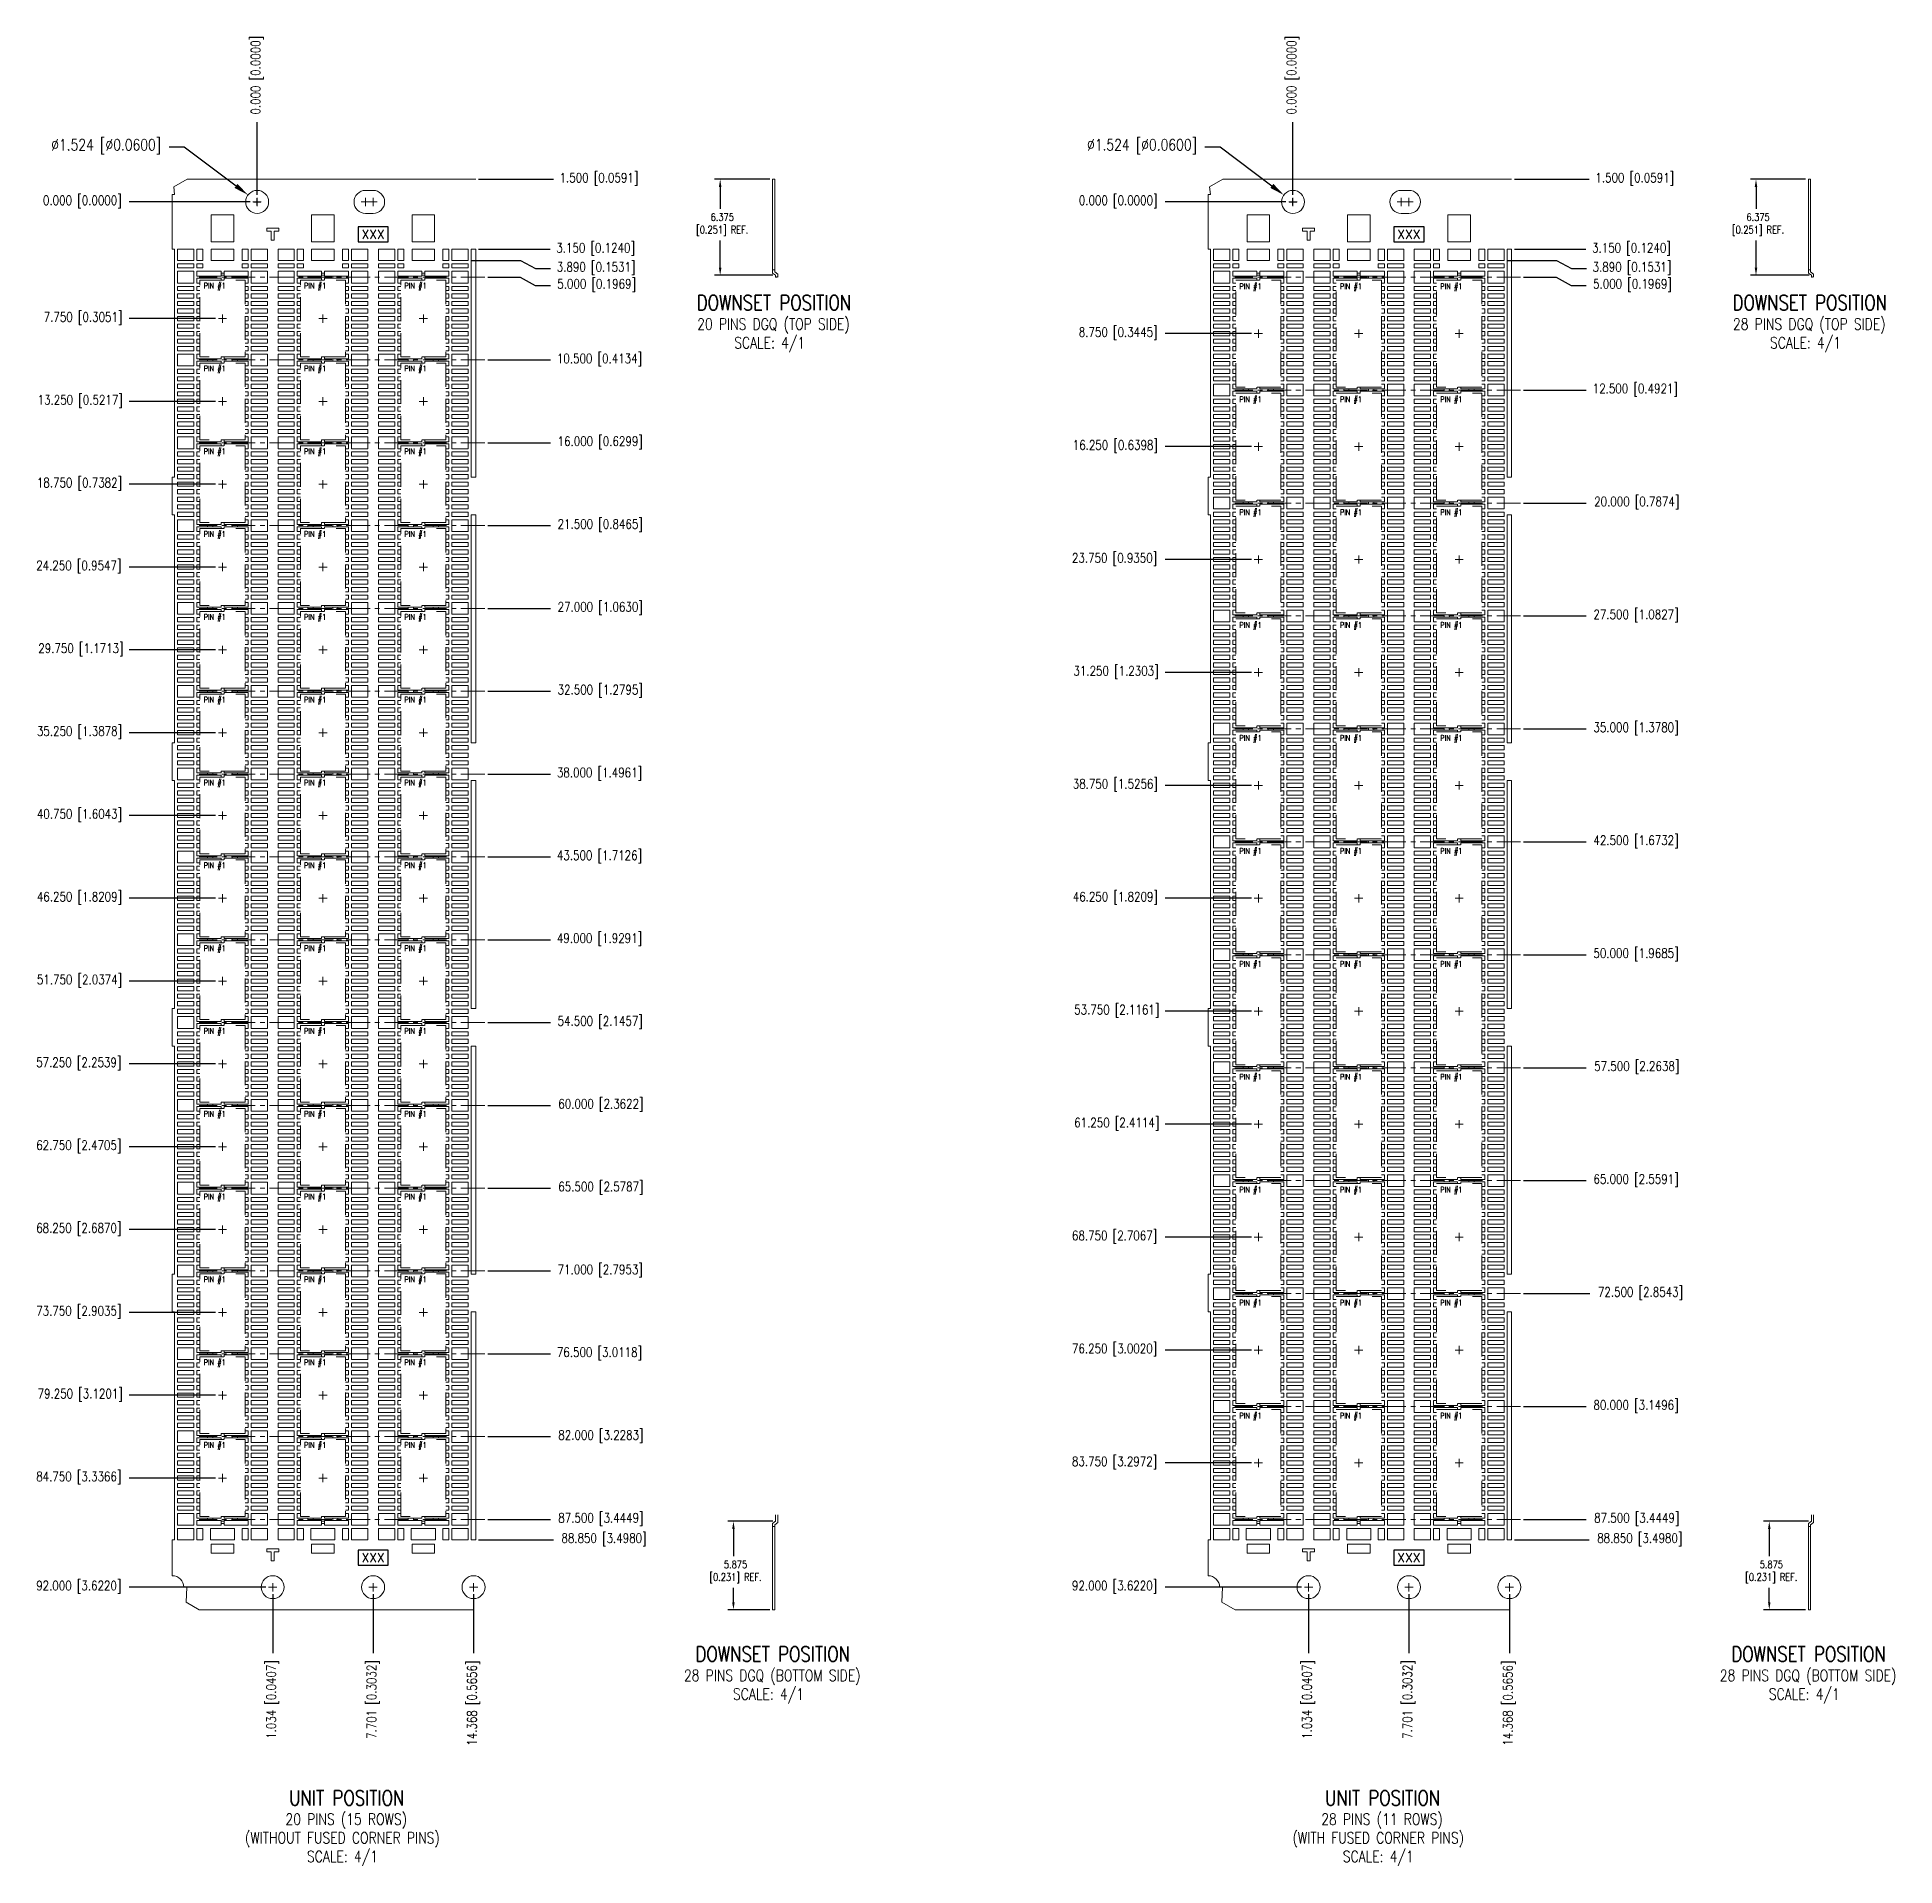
# Model space of a CAD drawing. Extents: x 55 to 548, y 49 to 535.
import ezdxf
from ezdxf.enums import TextEntityAlignment as Align

# ---------------------------------------------------------------- set-up
doc = ezdxf.new("R2010")
doc.units = 0
doc.header["$LTSCALE"] = 25.4
doc.header["$MEASUREMENT"] = 0
for name, pattern in [('CENTERX2', [4, 2.5, -0.5, 0.5, -0.5]), ('HIDDEN', [0.375, 0.25, -0.125]), ('PHANTOM2', [1.25, 0.625, -0.125, 0.125, -0.125, 0.125, -0.125])]:
    doc.linetypes.add(name, pattern=pattern)
for name, color, linetype, lineweight in [('SH-03_CENTER', 2, 'CENTERX2', 5), ('SH-03_DIM', 4, 'Continuous', 5), ('SH-03_NOTES', 3, 'Continuous', 5), ('SH-03_OBJECT', 7, 'Continuous', 5), ('SH-03_PKG', 5, 'HIDDEN', 5)]:
    doc.layers.add(name, color=color, linetype=linetype, lineweight=lineweight)
doc.layers.add('SH-03_MISC', color=6, linetype='PHANTOM2')
doc.styles.add('COMPLEX', font='COMPLEX', dxfattribs={"width": 0.8})
doc.styles.add('SIMPLEX', font='SIMPLEX.shx', dxfattribs={"width": 0.8})
doc.styles.get("Standard").update_dxf_attribs({"font": 'simplex.shx', "width": 0.82})
doc.dimstyles.get("Standard").update_dxf_attribs({"dimtxt": 3, "dimasz": 4, "dimexe": 1.5, "dimexo": 0.75, "dimgap": 1, "dimtad": 0, "dimdec": 3, "dimlfac": 0.25, "dimzin": 0, "dimdsep": 46, "dimtxsty": 'SIMPLEX', "dimcen": 0.5, "dimadec": 0, "dimazin": 0, "dimtp": 0.025, "dimtfac": 1, "dimtdec": 3, "dimtofl": 0, "dimtmove": 0, "dimatfit": 3, "dimfxl": 1, "dimtolj": 1, "dimtzin": 0, "dimarcsym": 0})

msp = doc.modelspace()

# ---------------------------------------------------------------- texts
at = {"layer": 'SH-03_NOTES'}
for p in [(144.078, 482.3514), (144.078, 482.3514), (144.078, 482.3514), (419.1694, 482.3514), (419.1694, 482.3514), (419.1694, 482.3514), (144.078, 130.7725), (144.078, 130.7725), (144.078, 130.7725), (419.1694, 130.7725), (419.1694, 130.7725), (419.1694, 130.7725)]:
    msp.add_text('XXX', height=2.4, dxfattribs=at).set_placement(p, align=Align.MIDDLE)
at = {"layer": 'SH-03_NOTES', "style": 'COMPLEX', "width": 0.8}
for s, p in [('DOWNSET POSITION', (250.5423, 462.1709)), ('DOWNSET POSITION', (525.6337, 462.1709)), ('DOWNSET POSITION', (250.2207, 103.1819)), ('DOWNSET POSITION', (525.3121, 103.1819)), ('UNIT POSITION', (137.0797, 64.9845)), ('UNIT POSITION', (412.1711, 64.9845))]:
    msp.add_text(s, height=4, dxfattribs=at).set_placement(p, align=Align.CENTER)
at = {"layer": 'SH-03_NOTES', "width": 0.8}
for s, p in [('20 PINS DGQ (TOP SIDE)', (250.4013, 456.9994)), ('28 PINS DGQ (TOP SIDE)', (525.4927, 456.9994)), ('SCALE: 4/1', (249.3866, 452.0393)), ('SCALE: 4/1', (524.4779, 452.0393)), ('28 PINS DGQ (BOTTOM SIDE)', (250.0797, 98.0104)), ('28 PINS DGQ (BOTTOM SIDE)', (525.1711, 98.0104)), ('SCALE: 4/1', (249.065, 93.0503)), ('SCALE: 4/1', (524.1564, 93.0503)), ('20 PINS (15 ROWS)', (136.9387, 59.813)), ('28 PINS (11 ROWS)', (412.03, 59.813)), ('(WITHOUT FUSED CORNER PINS)', (135.924, 54.8529)), ('(WITH FUSED CORNER PINS)', (411.0153, 54.8529)), ('SCALE: 4/1', (135.924, 49.9232)), ('SCALE: 4/1', (411.0153, 49.9232))]:
    msp.add_text(s, height=3, dxfattribs=at).set_placement(p, align=Align.CENTER)

# ---------------------------------------------------------------- blocks, each defined once
blk = doc.blocks.new('*U0')
at = {"layer": 'SH-03_CENTER', "ltscale": 0.1}
blk.add_line((37.95, 0), (-37.95, 0), dxfattribs=at)
blk = doc.blocks.new('*U1')
at = {"layer": 'SH-03_CENTER', "color": 0, "linetype": 'ByBlock', "lineweight": -2, "transparency": 16777216}
for p in [(0, 330), (0, 300), (0, 270), (0, 240), (0, 210), (0, 180), (0, 150), (0, 120), (0, 90), (0, 60), (0, 30), (0, 0)]:
    blk.add_blockref('*U0', p, dxfattribs=at)
blk = doc.blocks.new('*U2')
at = {"layer": 'SH-03_NOTES', "width": 0.8}
blk.add_text('PIN #1', height=1.5, dxfattribs=at).set_placement((-2.69, -0.5))
blk = doc.blocks.new('*U3')
at = {"layer": 'SH-03_NOTES', "color": 0, "linetype": 'ByBlock', "lineweight": -2, "transparency": 16777216}
for p in [(0, 300), (26.668, 300), (53.336, 300), (0, 270), (26.668, 270), (53.336, 270), (0, 240), (26.668, 240), (53.336, 240), (0, 210), (26.668, 210), (53.336, 210), (0, 180), (26.668, 180), (53.336, 180), (0, 150), (26.668, 150), (53.336, 150), (0, 120), (26.668, 120), (53.336, 120), (0, 90), (26.668, 90), (53.336, 90), (0, 60), (26.668, 60), (53.336, 60), (0, 30), (26.668, 30), (53.336, 30), (0, 0), (26.668, 0), (53.336, 0)]:
    blk.add_blockref('*U2', p, dxfattribs=at)
blk = doc.blocks.new('*D10')
at = {"layer": 'Defpoints', "color": 0, "transparency": 16777216}
for p in [(385.94, 492.79), (390.8, 489.11)]:
    blk.add_point(p, dxfattribs=at)
at = {"layer": 'SH-03_DIM', "color": 0, "lineweight": -2, "transparency": 16777216}
for p, q in [((365, 505.61), (369, 505.61)), ((369, 505.61), (382.75, 495.2)), ((387.37, 490.95), (389.37, 490.95)), ((388.37, 489.95), (388.37, 491.95))]:
    blk.add_line(p, q, dxfattribs=at)
at = {"layer": 'SH-03_DIM', "color": 0, "transparency": 16777216}
blk.add_solid([(383.15, 495.74), (382.35, 494.67), (385.94, 492.79)], dxfattribs=at)
at = {"layer": 'SH-03_DIM', "color": 0, "transparency": 16777216, "insert": (348.28, 505.61), "char_height": 3, "attachment_point": 5, "style": 'SIMPLEX'}
blk.add_mtext('\\A1;∅1.524 [∅0.0600]', dxfattribs=at)
blk = doc.blocks.new('*D11')
at = {"layer": 'Defpoints', "color": 0, "ltscale": 5, "transparency": 16777216}
for p in [(388.37, 490.95), (446.44, 478.35), (466.16, 478.35)]:
    blk.add_point(p, dxfattribs=at)
at = {"layer": 'SH-03_DIM', "color": 0, "lineweight": -2, "ltscale": 5, "transparency": 16777216}
blk.add_line((447.19, 478.35), (466.16, 478.35), dxfattribs=at)
at = {"layer": 'SH-03_DIM', "color": 0, "ltscale": 5, "transparency": 16777216, "insert": (478.26, 478.35), "char_height": 2.5, "attachment_point": 5, "style": 'SIMPLEX'}
blk.add_mtext('\\A1;3.150 [0.1240]', dxfattribs=at)
blk = doc.blocks.new('*D12')
at = {"layer": 'Defpoints', "color": 0, "ltscale": 5, "transparency": 16777216}
for p in [(446.44, 496.95), (467.05, 496.95), (388.37, 490.95)]:
    blk.add_point(p, dxfattribs=at)
at = {"layer": 'SH-03_DIM', "color": 0, "lineweight": -2, "ltscale": 5, "transparency": 16777216}
blk.add_line((447.19, 496.95), (467.05, 496.95), dxfattribs=at)
at = {"layer": 'SH-03_DIM', "color": 0, "ltscale": 5, "transparency": 16777216, "insert": (479.14, 496.95), "char_height": 2.5, "attachment_point": 5, "style": 'SIMPLEX'}
blk.add_mtext('\\A1;1.500 [0.0591]', dxfattribs=at)
blk = doc.blocks.new('*D13')
at = {"layer": 'Defpoints', "color": 0, "ltscale": 5, "transparency": 16777216}
for p in [(388.37, 512.12), (388.37, 492.06), (388.37, 490.95)]:
    blk.add_point(p, dxfattribs=at)
at = {"layer": 'SH-03_DIM', "color": 0, "lineweight": -2, "ltscale": 5, "transparency": 16777216}
blk.add_line((388.37, 492.81), (388.37, 512.12), dxfattribs=at)
at = {"layer": 'SH-03_DIM', "color": 0, "ltscale": 5, "transparency": 16777216, "insert": (388.37, 524.6), "char_height": 2.5, "attachment_point": 5, "rotation": 90, "style": 'SIMPLEX'}
blk.add_mtext('\\A1;0.000 [0.0000]', dxfattribs=at)
blk = doc.blocks.new('*D14')
at = {"layer": 'Defpoints', "color": 0, "ltscale": 5, "transparency": 16777216}
for p in [(388.37, 490.95), (446.44, 135.55), (467.05, 135.55)]:
    blk.add_point(p, dxfattribs=at)
at = {"layer": 'SH-03_DIM', "color": 0, "lineweight": -2, "ltscale": 5, "transparency": 16777216}
blk.add_line((447.19, 135.55), (467.05, 135.55), dxfattribs=at)
at = {"layer": 'SH-03_DIM', "color": 0, "ltscale": 5, "transparency": 16777216, "insert": (480.48, 135.55), "char_height": 2.5, "attachment_point": 5, "style": 'SIMPLEX'}
blk.add_mtext('\\A1;88.850 [3.4980]', dxfattribs=at)
blk = doc.blocks.new('*D15')
at = {"layer": 'Defpoints', "color": 0, "ltscale": 5, "transparency": 16777216}
for p in [(388.37, 490.95), (392.5, 121.85), (392.5, 105.39)]:
    blk.add_point(p, dxfattribs=at)
at = {"layer": 'SH-03_DIM', "color": 0, "lineweight": -2, "ltscale": 5, "transparency": 16777216}
blk.add_line((392.5, 121.1), (392.5, 105.39), dxfattribs=at)
at = {"layer": 'SH-03_DIM', "color": 0, "ltscale": 5, "transparency": 16777216, "insert": (392.5, 93.11), "char_height": 2.5, "attachment_point": 5, "rotation": 90, "style": 'SIMPLEX'}
blk.add_mtext('\\A1;1.034 [0.0407]', dxfattribs=at)
blk = doc.blocks.new('*D16')
at = {"layer": 'Defpoints', "color": 0, "ltscale": 5, "transparency": 16777216}
for p in [(388.37, 490.95), (445.84, 121.85), (445.84, 105.39)]:
    blk.add_point(p, dxfattribs=at)
at = {"layer": 'SH-03_DIM', "color": 0, "lineweight": -2, "ltscale": 5, "transparency": 16777216}
blk.add_line((445.84, 121.1), (445.84, 105.39), dxfattribs=at)
at = {"layer": 'SH-03_DIM', "color": 0, "ltscale": 5, "transparency": 16777216, "insert": (445.84, 92.15), "char_height": 2.5, "attachment_point": 5, "rotation": 90, "style": 'SIMPLEX'}
blk.add_mtext('\\A1;14.368 [0.5656]', dxfattribs=at)
blk = doc.blocks.new('*D17')
at = {"layer": 'Defpoints', "color": 0, "ltscale": 5, "transparency": 16777216}
for p in [(388.37, 490.95), (354.43, 122.95), (391.4, 122.95)]:
    blk.add_point(p, dxfattribs=at)
at = {"layer": 'SH-03_DIM', "color": 0, "lineweight": -2, "ltscale": 5, "transparency": 16777216}
blk.add_line((390.65, 122.95), (354.43, 122.95), dxfattribs=at)
at = {"layer": 'SH-03_DIM', "color": 0, "ltscale": 5, "transparency": 16777216, "insert": (341, 122.95), "char_height": 2.5, "attachment_point": 5, "style": 'SIMPLEX'}
blk.add_mtext('\\A1;92.000 [3.6220]', dxfattribs=at)
blk = doc.blocks.new('*D18')
at = {"layer": 'Defpoints', "color": 0, "ltscale": 5, "transparency": 16777216}
for p in [(354.43, 490.95), (387.26, 490.95), (388.37, 490.95)]:
    blk.add_point(p, dxfattribs=at)
at = {"layer": 'SH-03_DIM', "color": 0, "lineweight": -2, "ltscale": 5, "transparency": 16777216}
blk.add_line((386.51, 490.95), (354.43, 490.95), dxfattribs=at)
at = {"layer": 'SH-03_DIM', "color": 0, "ltscale": 5, "transparency": 16777216, "insert": (341.95, 490.95), "char_height": 2.5, "attachment_point": 5, "style": 'SIMPLEX'}
blk.add_mtext('\\A1;0.000 [0.0000]', dxfattribs=at)
blk = doc.blocks.new('*D19')
at = {"layer": 'Defpoints', "color": 0, "ltscale": 5, "transparency": 16777216}
for p in [(388.37, 490.95), (419.17, 121.85), (419.17, 105.39)]:
    blk.add_point(p, dxfattribs=at)
at = {"layer": 'SH-03_DIM', "color": 0, "lineweight": -2, "ltscale": 5, "transparency": 16777216}
blk.add_line((419.17, 121.1), (419.17, 105.39), dxfattribs=at)
at = {"layer": 'SH-03_DIM', "color": 0, "ltscale": 5, "transparency": 16777216, "insert": (419.17, 93.11), "char_height": 2.5, "attachment_point": 5, "rotation": 90, "style": 'SIMPLEX'}
blk.add_mtext('\\A1;7.701 [0.3032]', dxfattribs=at)
blk = doc.blocks.new('*D20')
at = {"layer": 'Defpoints', "color": 0, "ltscale": 5, "transparency": 16777216}
for p in [(388.37, 490.95), (444.44, 475.39), (466.31, 473.25)]:
    blk.add_point(p, dxfattribs=at)
at = {"layer": 'SH-03_DIM', "color": 0, "lineweight": -2, "ltscale": 5, "transparency": 16777216}
for p, q in [((445.19, 475.39), (458.31, 475.39)), ((458.31, 475.39), (462.31, 473.25)), ((462.31, 473.25), (466.31, 473.25))]:
    blk.add_line(p, q, dxfattribs=at)
at = {"layer": 'SH-03_DIM', "color": 0, "ltscale": 5, "transparency": 16777216, "insert": (478.4, 473.25), "char_height": 2.5, "attachment_point": 5, "style": 'SIMPLEX'}
blk.add_mtext('\\A1;3.890 [0.1531]', dxfattribs=at)
blk = doc.blocks.new('*U4')
at = {"layer": 'SH-03_OBJECT'}
blk.add_lwpolyline([(-0.6, -30.28), (0.6, -30.28), (0.6, 30.28), (-0.6, 30.28)], close=True, dxfattribs=at)
blk = doc.blocks.new('*U5')
at = {"layer": 'SH-03_OBJECT', "color": 0, "linetype": 'ByBlock', "lineweight": -2, "transparency": 16777216}
for p in [(0, 282.24), (0, 211.68), (0, 141.12), (0, 70.56), (0, 0)]:
    blk.add_blockref('*U4', p, dxfattribs=at)
blk = doc.blocks.new('*U6')
at = {"layer": 'SH-03_OBJECT'}
for p, q in [((-0.4, 160.5), (0.4, 160.5)), ((-0.4, 159.9), (0.4, 159.9)), ((-0.4, -171.1), (0.4, -171.1)), ((-0.4, -171.7), (0.4, -171.7))]:
    blk.add_line(p, q, dxfattribs=at)
for points in [[(3, 176), (-3, 176), (-3, 168.8), (3, 168.8)], [(-11.93, 166.8), (-7.6, 166.8), (-7.6, 163.84), (-11.93, 163.84)], [(-11.93, 162.96), (-7.6, 162.96), (-7.6, 161.84), (-11.93, 161.84)], [(-6.8, 163.84), (-5.2, 163.84), (-5.2, 166.8), (-6.8, 166.8)], [(-6.8, 161.84), (-5.2, 161.84), (-5.2, 162.96), (-6.8, 162.96)], [(-3, 166.8), (3, 166.8), (3, 163.84), (-3, 163.84)], [(6.8, 163.84), (5.2, 163.84), (5.2, 166.8), (6.8, 166.8)], [(6.8, 161.84), (5.2, 161.84), (5.2, 162.96), (6.8, 162.96)], [(11.93, 166.8), (7.6, 166.8), (7.6, 163.84), (11.93, 163.84)], [(11.93, 162.96), (7.6, 162.96), (7.6, 161.84), (11.93, 161.84)], [(-6.8, 160.96), (-0.4, 160.96), (-0.4, 159.7), (-6.8, 159.7)], [(6.8, 160.96), (0.4, 160.96), (0.4, 159.7), (6.8, 159.7)], [(-6.8, -172.16), (-0.4, -172.16), (-0.4, -170.9), (-6.8, -170.9)], [(6.8, -172.16), (0.4, -172.16), (0.4, -170.9), (6.8, -170.9)], [(-7.6, -173.04), (-11.93, -173.04), (-11.93, -176), (-7.6, -176)], [(-6.8, -173.04), (-5.2, -173.04), (-5.2, -176), (-6.8, -176)], [(-3.2, -173.04), (3.2, -173.04), (3.2, -176), (-3.2, -176)], [(-3, -177.2), (3, -177.2), (3, -179.6), (-3, -179.6)], [(6.8, -173.04), (5.2, -173.04), (5.2, -176), (6.8, -176)], [(7.6, -173.04), (11.93, -173.04), (11.93, -176), (7.6, -176)]]:
    blk.add_lwpolyline(points, close=True, dxfattribs=at)
for points in [[(-7.6, 159.4), (-7.6, 160.96), (-11.93, 160.96), (-11.93, 159.4)], [(7.6, 159.4), (7.6, 160.96), (11.93, 160.96), (11.93, 159.4)], [(-7.6, -170.6), (-7.6, -172.16), (-11.93, -172.16), (-11.93, -170.6)], [(7.6, -170.6), (7.6, -172.16), (11.93, -172.16), (11.93, -170.6)]]:
    blk.add_lwpolyline(points, dxfattribs=at)
blk = doc.blocks.new('*U7')
at = {"layer": 'SH-03_OBJECT', "color": 0, "linetype": 'ByBlock', "lineweight": -2, "transparency": 16777216}
for p in [(0, 0), (26.668, 0), (53.336, 0)]:
    blk.add_blockref('*U6', p, dxfattribs=at)
blk = doc.blocks.new('*U100')
at = {"layer": 'SH-03_OBJECT'}
for points in [[(-7.6, -0.56), (-11.93, -0.56), (-11.93, 0.56), (-7.6, 0.56)], [(7.6, -0.56), (11.93, -0.56), (11.93, 0.56), (7.6, 0.56)]]:
    blk.add_lwpolyline(points, close=True, dxfattribs=at)
for points in [[(-6, -0.56), (-6.8, -0.56), (-6.8, 0.56), (-6, 0.56)], [(6, -0.56), (6.8, -0.56), (6.8, 0.56), (6, 0.56)]]:
    blk.add_lwpolyline(points, dxfattribs=at)
blk = doc.blocks.new('*U101')
at = {"layer": 'SH-03_OBJECT', "color": 0, "linetype": 'ByBlock', "lineweight": -2, "transparency": 16777216}
for p in [(0, 24), (0, 22), (0, 20), (0, 18), (0, 16), (0, 14), (0, 12), (0, 10), (0, 8), (0, 6), (0, 4), (0, 2), (0, 0)]:
    blk.add_blockref('*U100', p, dxfattribs=at)
blk = doc.blocks.new('*U8')
at = {"layer": 'SH-03_CENTER'}
for p, q in [((0, 1.1), (0, -1.1)), ((1.1, 0), (-1.1, 0))]:
    blk.add_line(p, q, dxfattribs=at)
at = {"layer": 'SH-03_OBJECT'}
for p, q in [((-3.99, 15.3), (-3.99, 14.7)), ((-2.6, 15.3), (-2.6, 14.7)), ((2.6, 15.3), (2.6, 14.7)), ((3.99, 15.3), (3.99, 14.7)), ((-3.99, -14.7), (-3.99, -15.3)), ((-2.6, -14.7), (-2.6, -15.3)), ((2.6, -14.7), (2.6, -15.3)), ((3.99, -14.7), (3.99, -15.3))]:
    blk.add_line(p, q, dxfattribs=at)
for points in [[(-11.93, 15), (-11.93, 13.44), (-7.6, 13.44), (-7.6, 15)], [(11.93, 15), (11.93, 13.44), (7.6, 13.44), (7.6, 15)], [(-6, 13.44), (-6.8, 13.44), (-6.8, 14.7), (-0.4, 14.7), (-0.4, 14.2)], [(6, 13.44), (6.8, 13.44), (6.8, 14.7), (0.4, 14.7), (0.4, 14.2)], [(-11.93, -15), (-11.93, -13.44), (-7.6, -13.44), (-7.6, -15)], [(-6, -13.44), (-6.8, -13.44), (-6.8, -14.7), (-0.4, -14.7), (-0.4, -14.2)], [(6, -13.44), (6.8, -13.44), (6.8, -14.7), (0.4, -14.7), (0.4, -14.2)], [(11.93, -15), (11.93, -13.44), (7.6, -13.44), (7.6, -15)]]:
    blk.add_lwpolyline(points, dxfattribs=at)
at = {"layer": 'SH-03_PKG'}
blk.add_lwpolyline([(-6, 14.2), (6, 14.2), (6, -14.2), (-6, -14.2)], close=True, dxfattribs=at)
at = {"layer": 'SH-03_OBJECT'}
blk.add_blockref('*U101', (0, -12), dxfattribs=at)
blk = doc.blocks.new('*U9')
at = {"layer": 'SH-03_OBJECT', "color": 0, "linetype": 'ByBlock', "lineweight": -2, "transparency": 16777216}
for p in [(0, 300), (26.668, 300), (53.336, 300), (0, 270), (26.668, 270), (53.336, 270), (0, 240), (26.668, 240), (53.336, 240), (0, 210), (26.668, 210), (53.336, 210), (0, 180), (26.668, 180), (53.336, 180), (0, 150), (26.668, 150), (53.336, 150), (0, 120), (26.668, 120), (53.336, 120), (0, 90), (26.668, 90), (53.336, 90), (0, 60), (26.668, 60), (53.336, 60), (0, 30), (26.668, 30), (53.336, 30), (0, 0), (26.668, 0), (53.336, 0)]:
    blk.add_blockref('*U8', p, dxfattribs=at)
blk = doc.blocks.new('*D21')
at = {"layer": 'Defpoints', "color": 0, "ltscale": 5, "transparency": 16777216}
for p in [(388.37, 490.95), (448.84, 140.95), (466.24, 140.95)]:
    blk.add_point(p, dxfattribs=at)
at = {"layer": 'SH-03_DIM', "color": 0, "lineweight": -2, "ltscale": 5, "transparency": 16777216}
blk.add_line((449.59, 140.95), (466.24, 140.95), dxfattribs=at)
at = {"layer": 'SH-03_DIM', "color": 0, "ltscale": 5, "transparency": 16777216, "insert": (479.67, 140.95), "char_height": 2.5, "attachment_point": 5, "style": 'SIMPLEX'}
blk.add_mtext('\\A1;87.500 [3.4449]', dxfattribs=at)
blk = doc.blocks.new('*D22')
at = {"layer": 'Defpoints', "color": 0, "ltscale": 5, "transparency": 16777216}
for p in [(388.37, 490.95), (448.84, 170.95), (466.24, 170.95)]:
    blk.add_point(p, dxfattribs=at)
at = {"layer": 'SH-03_DIM', "color": 0, "lineweight": -2, "ltscale": 5, "transparency": 16777216}
blk.add_line((449.59, 170.95), (466.24, 170.95), dxfattribs=at)
at = {"layer": 'SH-03_DIM', "color": 0, "ltscale": 5, "transparency": 16777216, "insert": (479.48, 170.95), "char_height": 2.5, "attachment_point": 5, "style": 'SIMPLEX'}
blk.add_mtext('\\A1;80.000 [3.1496]', dxfattribs=at)
blk = doc.blocks.new('*D23')
at = {"layer": 'Defpoints', "color": 0, "ltscale": 5, "transparency": 16777216}
for p in [(388.37, 490.95), (448.84, 200.95), (467.24, 200.95)]:
    blk.add_point(p, dxfattribs=at)
at = {"layer": 'SH-03_DIM', "color": 0, "lineweight": -2, "ltscale": 5, "transparency": 16777216}
blk.add_line((449.59, 200.95), (467.24, 200.95), dxfattribs=at)
at = {"layer": 'SH-03_DIM', "color": 0, "ltscale": 5, "transparency": 16777216, "insert": (480.67, 200.95), "char_height": 2.5, "attachment_point": 5, "style": 'SIMPLEX'}
blk.add_mtext('\\A1;72.500 [2.8543]', dxfattribs=at)
blk = doc.blocks.new('*D24')
at = {"layer": 'Defpoints', "color": 0, "ltscale": 5, "transparency": 16777216}
for p in [(388.37, 490.95), (448.84, 230.95), (466.24, 230.95)]:
    blk.add_point(p, dxfattribs=at)
at = {"layer": 'SH-03_DIM', "color": 0, "lineweight": -2, "ltscale": 5, "transparency": 16777216}
blk.add_line((449.59, 230.95), (466.24, 230.95), dxfattribs=at)
at = {"layer": 'SH-03_DIM', "color": 0, "ltscale": 5, "transparency": 16777216, "insert": (479.48, 230.95), "char_height": 2.5, "attachment_point": 5, "style": 'SIMPLEX'}
blk.add_mtext('\\A1;65.000 [2.5591]', dxfattribs=at)
blk = doc.blocks.new('*D25')
at = {"layer": 'Defpoints', "color": 0, "ltscale": 5, "transparency": 16777216}
for p in [(388.37, 490.95), (448.84, 260.95), (466.24, 260.95)]:
    blk.add_point(p, dxfattribs=at)
at = {"layer": 'SH-03_DIM', "color": 0, "lineweight": -2, "ltscale": 5, "transparency": 16777216}
blk.add_line((449.59, 260.95), (466.24, 260.95), dxfattribs=at)
at = {"layer": 'SH-03_DIM', "color": 0, "ltscale": 5, "transparency": 16777216, "insert": (479.67, 260.95), "char_height": 2.5, "attachment_point": 5, "style": 'SIMPLEX'}
blk.add_mtext('\\A1;57.500 [2.2638]', dxfattribs=at)
blk = doc.blocks.new('*D26')
at = {"layer": 'Defpoints', "color": 0, "ltscale": 5, "transparency": 16777216}
for p in [(388.37, 490.95), (448.84, 290.95), (466.24, 290.95)]:
    blk.add_point(p, dxfattribs=at)
at = {"layer": 'SH-03_DIM', "color": 0, "lineweight": -2, "ltscale": 5, "transparency": 16777216}
blk.add_line((449.59, 290.95), (466.24, 290.95), dxfattribs=at)
at = {"layer": 'SH-03_DIM', "color": 0, "ltscale": 5, "transparency": 16777216, "insert": (479.48, 290.95), "char_height": 2.5, "attachment_point": 5, "style": 'SIMPLEX'}
blk.add_mtext('\\A1;50.000 [1.9685]', dxfattribs=at)
blk = doc.blocks.new('*D27')
at = {"layer": 'Defpoints', "color": 0, "ltscale": 5, "transparency": 16777216}
for p in [(388.37, 490.95), (448.84, 320.95), (466.24, 320.95)]:
    blk.add_point(p, dxfattribs=at)
at = {"layer": 'SH-03_DIM', "color": 0, "lineweight": -2, "ltscale": 5, "transparency": 16777216}
blk.add_line((449.59, 320.95), (466.24, 320.95), dxfattribs=at)
at = {"layer": 'SH-03_DIM', "color": 0, "ltscale": 5, "transparency": 16777216, "insert": (479.48, 320.95), "char_height": 2.5, "attachment_point": 5, "style": 'SIMPLEX'}
blk.add_mtext('\\A1;42.500 [1.6732]', dxfattribs=at)
blk = doc.blocks.new('*D28')
at = {"layer": 'Defpoints', "color": 0, "ltscale": 5, "transparency": 16777216}
for p in [(388.37, 490.95), (448.84, 350.95), (466.24, 350.95)]:
    blk.add_point(p, dxfattribs=at)
at = {"layer": 'SH-03_DIM', "color": 0, "lineweight": -2, "ltscale": 5, "transparency": 16777216}
blk.add_line((449.59, 350.95), (466.24, 350.95), dxfattribs=at)
at = {"layer": 'SH-03_DIM', "color": 0, "ltscale": 5, "transparency": 16777216, "insert": (479.48, 350.95), "char_height": 2.5, "attachment_point": 5, "style": 'SIMPLEX'}
blk.add_mtext('\\A1;35.000 [1.3780]', dxfattribs=at)
blk = doc.blocks.new('*D29')
at = {"layer": 'Defpoints', "color": 0, "ltscale": 5, "transparency": 16777216}
for p in [(388.37, 490.95), (448.84, 380.95), (466.24, 380.95)]:
    blk.add_point(p, dxfattribs=at)
at = {"layer": 'SH-03_DIM', "color": 0, "lineweight": -2, "ltscale": 5, "transparency": 16777216}
blk.add_line((449.59, 380.95), (466.24, 380.95), dxfattribs=at)
at = {"layer": 'SH-03_DIM', "color": 0, "ltscale": 5, "transparency": 16777216, "insert": (479.48, 380.95), "char_height": 2.5, "attachment_point": 5, "style": 'SIMPLEX'}
blk.add_mtext('\\A1;27.500 [1.0827]', dxfattribs=at)
blk = doc.blocks.new('*D30')
at = {"layer": 'Defpoints', "color": 0, "ltscale": 5, "transparency": 16777216}
for p in [(388.37, 490.95), (448.84, 410.95), (466.24, 410.95)]:
    blk.add_point(p, dxfattribs=at)
at = {"layer": 'SH-03_DIM', "color": 0, "lineweight": -2, "ltscale": 5, "transparency": 16777216}
blk.add_line((449.59, 410.95), (466.24, 410.95), dxfattribs=at)
at = {"layer": 'SH-03_DIM', "color": 0, "ltscale": 5, "transparency": 16777216, "insert": (479.67, 410.95), "char_height": 2.5, "attachment_point": 5, "style": 'SIMPLEX'}
blk.add_mtext('\\A1;20.000 [0.7874]', dxfattribs=at)
blk = doc.blocks.new('*D31')
at = {"layer": 'Defpoints', "color": 0, "ltscale": 5, "transparency": 16777216}
for p in [(388.37, 490.95), (448.84, 440.95), (466.24, 440.95)]:
    blk.add_point(p, dxfattribs=at)
at = {"layer": 'SH-03_DIM', "color": 0, "lineweight": -2, "ltscale": 5, "transparency": 16777216}
blk.add_line((449.59, 440.95), (466.24, 440.95), dxfattribs=at)
at = {"layer": 'SH-03_DIM', "color": 0, "ltscale": 5, "transparency": 16777216, "insert": (479.29, 440.95), "char_height": 2.5, "attachment_point": 5, "style": 'SIMPLEX'}
blk.add_mtext('\\A1;12.500 [0.4921]', dxfattribs=at)
blk = doc.blocks.new('*D32')
at = {"layer": 'Defpoints', "color": 0, "ltscale": 5, "transparency": 16777216}
for p in [(388.37, 490.95), (448.84, 470.95), (466.24, 468.75)]:
    blk.add_point(p, dxfattribs=at)
at = {"layer": 'SH-03_DIM', "color": 0, "lineweight": -2, "ltscale": 5, "transparency": 16777216}
for p, q in [((449.59, 470.95), (458.24, 470.95)), ((458.24, 470.95), (462.24, 468.75)), ((462.24, 468.75), (466.24, 468.75))]:
    blk.add_line(p, q, dxfattribs=at)
at = {"layer": 'SH-03_DIM', "color": 0, "ltscale": 5, "transparency": 16777216, "insert": (478.53, 468.75), "char_height": 2.5, "attachment_point": 5, "style": 'SIMPLEX'}
blk.add_mtext('\\A1;5.000 [0.1969]', dxfattribs=at)
blk = doc.blocks.new('*D33')
at = {"layer": 'Defpoints', "color": 0, "ltscale": 5, "transparency": 16777216}
for p in [(388.37, 490.95), (354.43, 155.95), (378.06, 155.95)]:
    blk.add_point(p, dxfattribs=at)
at = {"layer": 'SH-03_DIM', "color": 0, "lineweight": -2, "ltscale": 5, "transparency": 16777216}
blk.add_line((377.31, 155.95), (354.43, 155.95), dxfattribs=at)
at = {"layer": 'SH-03_DIM', "color": 0, "ltscale": 5, "transparency": 16777216, "insert": (341, 155.95), "char_height": 2.5, "attachment_point": 5, "style": 'SIMPLEX'}
blk.add_mtext('\\A1;83.750 [3.2972]', dxfattribs=at)
blk = doc.blocks.new('*D34')
at = {"layer": 'Defpoints', "color": 0, "ltscale": 5, "transparency": 16777216}
for p in [(388.37, 490.95), (354.43, 185.95), (378.06, 185.95)]:
    blk.add_point(p, dxfattribs=at)
at = {"layer": 'SH-03_DIM', "color": 0, "lineweight": -2, "ltscale": 5, "transparency": 16777216}
blk.add_line((377.31, 185.95), (354.43, 185.95), dxfattribs=at)
at = {"layer": 'SH-03_DIM', "color": 0, "ltscale": 5, "transparency": 16777216, "insert": (341, 185.95), "char_height": 2.5, "attachment_point": 5, "style": 'SIMPLEX'}
blk.add_mtext('\\A1;76.250 [3.0020]', dxfattribs=at)
blk = doc.blocks.new('*D35')
at = {"layer": 'Defpoints', "color": 0, "ltscale": 5, "transparency": 16777216}
for p in [(388.37, 490.95), (354.43, 215.95), (378.06, 215.95)]:
    blk.add_point(p, dxfattribs=at)
at = {"layer": 'SH-03_DIM', "color": 0, "lineweight": -2, "ltscale": 5, "transparency": 16777216}
blk.add_line((377.31, 215.95), (354.43, 215.95), dxfattribs=at)
at = {"layer": 'SH-03_DIM', "color": 0, "ltscale": 5, "transparency": 16777216, "insert": (341, 215.95), "char_height": 2.5, "attachment_point": 5, "style": 'SIMPLEX'}
blk.add_mtext('\\A1;68.750 [2.7067]', dxfattribs=at)
blk = doc.blocks.new('*D36')
at = {"layer": 'Defpoints', "color": 0, "ltscale": 5, "transparency": 16777216}
for p in [(388.37, 490.95), (354.43, 245.95), (378.06, 245.95)]:
    blk.add_point(p, dxfattribs=at)
at = {"layer": 'SH-03_DIM', "color": 0, "lineweight": -2, "ltscale": 5, "transparency": 16777216}
blk.add_line((377.31, 245.95), (354.43, 245.95), dxfattribs=at)
at = {"layer": 'SH-03_DIM', "color": 0, "ltscale": 5, "transparency": 16777216, "insert": (341.57, 245.95), "char_height": 2.5, "attachment_point": 5, "style": 'SIMPLEX'}
blk.add_mtext('\\A1;61.250 [2.4114]', dxfattribs=at)
blk = doc.blocks.new('*D37')
at = {"layer": 'Defpoints', "color": 0, "ltscale": 5, "transparency": 16777216}
for p in [(388.37, 490.95), (354.43, 275.95), (378.06, 275.95)]:
    blk.add_point(p, dxfattribs=at)
at = {"layer": 'SH-03_DIM', "color": 0, "lineweight": -2, "ltscale": 5, "transparency": 16777216}
blk.add_line((377.31, 275.95), (354.43, 275.95), dxfattribs=at)
at = {"layer": 'SH-03_DIM', "color": 0, "ltscale": 5, "transparency": 16777216, "insert": (341.57, 275.95), "char_height": 2.5, "attachment_point": 5, "style": 'SIMPLEX'}
blk.add_mtext('\\A1;53.750 [2.1161]', dxfattribs=at)
blk = doc.blocks.new('*D38')
at = {"layer": 'Defpoints', "color": 0, "ltscale": 5, "transparency": 16777216}
for p in [(388.37, 490.95), (354.43, 305.95), (378.06, 305.95)]:
    blk.add_point(p, dxfattribs=at)
at = {"layer": 'SH-03_DIM', "color": 0, "lineweight": -2, "ltscale": 5, "transparency": 16777216}
blk.add_line((377.31, 305.95), (354.43, 305.95), dxfattribs=at)
at = {"layer": 'SH-03_DIM', "color": 0, "ltscale": 5, "transparency": 16777216, "insert": (341.19, 305.95), "char_height": 2.5, "attachment_point": 5, "style": 'SIMPLEX'}
blk.add_mtext('\\A1;46.250 [1.8209]', dxfattribs=at)
blk = doc.blocks.new('*D39')
at = {"layer": 'Defpoints', "color": 0, "ltscale": 5, "transparency": 16777216}
for p in [(388.37, 490.95), (354.43, 335.95), (378.06, 335.95)]:
    blk.add_point(p, dxfattribs=at)
at = {"layer": 'SH-03_DIM', "color": 0, "lineweight": -2, "ltscale": 5, "transparency": 16777216}
blk.add_line((377.31, 335.95), (354.43, 335.95), dxfattribs=at)
at = {"layer": 'SH-03_DIM', "color": 0, "ltscale": 5, "transparency": 16777216, "insert": (341.19, 335.95), "char_height": 2.5, "attachment_point": 5, "style": 'SIMPLEX'}
blk.add_mtext('\\A1;38.750 [1.5256]', dxfattribs=at)
blk = doc.blocks.new('*D40')
at = {"layer": 'Defpoints', "color": 0, "ltscale": 5, "transparency": 16777216}
for p in [(388.37, 490.95), (354.43, 365.95), (378.06, 365.95)]:
    blk.add_point(p, dxfattribs=at)
at = {"layer": 'SH-03_DIM', "color": 0, "lineweight": -2, "ltscale": 5, "transparency": 16777216}
blk.add_line((377.31, 365.95), (354.43, 365.95), dxfattribs=at)
at = {"layer": 'SH-03_DIM', "color": 0, "ltscale": 5, "transparency": 16777216, "insert": (341.38, 365.95), "char_height": 2.5, "attachment_point": 5, "style": 'SIMPLEX'}
blk.add_mtext('\\A1;31.250 [1.2303]', dxfattribs=at)
blk = doc.blocks.new('*D41')
at = {"layer": 'Defpoints', "color": 0, "ltscale": 5, "transparency": 16777216}
for p in [(388.37, 490.95), (354.43, 395.95), (378.06, 395.95)]:
    blk.add_point(p, dxfattribs=at)
at = {"layer": 'SH-03_DIM', "color": 0, "lineweight": -2, "ltscale": 5, "transparency": 16777216}
blk.add_line((377.31, 395.95), (354.43, 395.95), dxfattribs=at)
at = {"layer": 'SH-03_DIM', "color": 0, "ltscale": 5, "transparency": 16777216, "insert": (341, 395.95), "char_height": 2.5, "attachment_point": 5, "style": 'SIMPLEX'}
blk.add_mtext('\\A1;23.750 [0.9350]', dxfattribs=at)
blk = doc.blocks.new('*D42')
at = {"layer": 'Defpoints', "color": 0, "ltscale": 5, "transparency": 16777216}
for p in [(388.37, 490.95), (354.43, 425.95), (378.06, 425.95)]:
    blk.add_point(p, dxfattribs=at)
at = {"layer": 'SH-03_DIM', "color": 0, "lineweight": -2, "ltscale": 5, "transparency": 16777216}
blk.add_line((377.31, 425.95), (354.43, 425.95), dxfattribs=at)
at = {"layer": 'SH-03_DIM', "color": 0, "ltscale": 5, "transparency": 16777216, "insert": (341.19, 425.95), "char_height": 2.5, "attachment_point": 5, "style": 'SIMPLEX'}
blk.add_mtext('\\A1;16.250 [0.6398]', dxfattribs=at)
blk = doc.blocks.new('*D43')
at = {"layer": 'Defpoints', "color": 0, "ltscale": 5, "transparency": 16777216}
for p in [(388.37, 490.95), (354.43, 455.95), (378.06, 455.95)]:
    blk.add_point(p, dxfattribs=at)
at = {"layer": 'SH-03_DIM', "color": 0, "lineweight": -2, "ltscale": 5, "transparency": 16777216}
blk.add_line((377.31, 455.95), (354.43, 455.95), dxfattribs=at)
at = {"layer": 'SH-03_DIM', "color": 0, "ltscale": 5, "transparency": 16777216, "insert": (341.95, 455.95), "char_height": 2.5, "attachment_point": 5, "style": 'SIMPLEX'}
blk.add_mtext('\\A1;8.750 [0.3445]', dxfattribs=at)
blk = doc.blocks.new('*D44')
at = {"layer": 'Defpoints', "color": 0, "ltscale": 5, "transparency": 16777216}
for p in [(526.05, 140.45), (514.86, 116.95), (525.25, 116.95)]:
    blk.add_point(p, dxfattribs=at)
at = {"layer": 'SH-03_DIM', "color": 0, "lineweight": -2, "ltscale": 5, "transparency": 16777216}
for p, q in [((525.3, 140.45), (513.36, 140.45)), ((514.86, 138.45), (514.86, 131.17)), ((514.86, 118.95), (514.86, 122.79)), ((524.5, 116.95), (513.36, 116.95))]:
    blk.add_line(p, q, dxfattribs=at)
at = {"layer": 'SH-03_DIM', "color": 0, "ltscale": 5, "transparency": 16777216}
for points in [[(514.53, 138.45), (515.19, 138.45), (514.86, 140.45)], [(514.53, 118.95), (515.19, 118.95), (514.86, 116.95)]]:
    blk.add_solid(points, dxfattribs=at)
at = {"layer": 'SH-03_DIM', "color": 0, "ltscale": 5, "transparency": 16777216, "insert": (514.86, 126.98), "char_height": 2, "attachment_point": 5, "style": 'SIMPLEX'}
blk.add_mtext('\\A1; 5.875\\P [0.231] REF. ', dxfattribs=at)
blk = doc.blocks.new('*D45')
at = {"layer": 'Defpoints', "color": 0, "ltscale": 5, "transparency": 16777216}
for p in [(525.25, 496.95), (511.34, 471.45), (526.25, 471.45)]:
    blk.add_point(p, dxfattribs=at)
at = {"layer": 'SH-03_DIM', "color": 0, "lineweight": -2, "ltscale": 5, "transparency": 16777216}
for p, q in [((524.5, 496.95), (509.84, 496.95)), ((511.34, 494.95), (511.34, 489.09)), ((511.34, 473.45), (511.34, 480.71)), ((525.5, 471.45), (509.84, 471.45))]:
    blk.add_line(p, q, dxfattribs=at)
at = {"layer": 'SH-03_DIM', "color": 0, "ltscale": 5, "transparency": 16777216}
for points in [[(511, 494.95), (511.67, 494.95), (511.34, 496.95)], [(511, 473.45), (511.67, 473.45), (511.34, 471.45)]]:
    blk.add_solid(points, dxfattribs=at)
at = {"layer": 'SH-03_DIM', "color": 0, "ltscale": 5, "transparency": 16777216, "insert": (511.34, 484.9), "char_height": 2, "attachment_point": 5, "style": 'SIMPLEX'}
blk.add_mtext('\\A1; 6.375\\P [0.251] REF. ', dxfattribs=at)
blk = doc.blocks.new('*U50')
at = {"layer": 'SH-03_CENTER', "ltscale": 0.1}
blk.add_line((37.95, 0), (-37.95, 0), dxfattribs=at)
blk = doc.blocks.new('*U51')
at = {"layer": 'SH-03_CENTER', "color": 0, "linetype": 'ByBlock', "lineweight": -2, "transparency": 16777216}
for p in [(0, 330), (0, 308), (0, 286), (0, 264), (0, 242), (0, 220), (0, 198), (0, 176), (0, 154), (0, 132), (0, 110), (0, 88), (0, 66), (0, 44), (0, 22), (0, 0)]:
    blk.add_blockref('*U50', p, dxfattribs=at)
blk = doc.blocks.new('*D52')
at = {"layer": 'Defpoints', "color": 0, "transparency": 16777216}
for p in [(110.85, 492.79), (115.71, 489.11)]:
    blk.add_point(p, dxfattribs=at)
at = {"layer": 'SH-03_DIM', "color": 0, "lineweight": -2, "transparency": 16777216}
for p, q in [((89.91, 505.61), (93.91, 505.61)), ((93.91, 505.61), (107.66, 495.2)), ((112.28, 490.95), (114.28, 490.95)), ((113.28, 489.95), (113.28, 491.95))]:
    blk.add_line(p, q, dxfattribs=at)
at = {"layer": 'SH-03_DIM', "color": 0, "transparency": 16777216}
blk.add_solid([(108.06, 495.74), (107.25, 494.67), (110.85, 492.79)], dxfattribs=at)
at = {"layer": 'SH-03_DIM', "color": 0, "transparency": 16777216, "insert": (73.19, 505.61), "char_height": 3, "attachment_point": 5, "style": 'SIMPLEX'}
blk.add_mtext('\\A1;∅1.524 [∅0.0600]', dxfattribs=at)
blk = doc.blocks.new('*D53')
at = {"layer": 'Defpoints', "color": 0, "ltscale": 5, "transparency": 16777216}
for p in [(113.28, 490.95), (171.35, 478.35), (191.07, 478.35)]:
    blk.add_point(p, dxfattribs=at)
at = {"layer": 'SH-03_DIM', "color": 0, "lineweight": -2, "ltscale": 5, "transparency": 16777216}
blk.add_line((172.1, 478.35), (191.07, 478.35), dxfattribs=at)
at = {"layer": 'SH-03_DIM', "color": 0, "ltscale": 5, "transparency": 16777216, "insert": (203.17, 478.35), "char_height": 2.5, "attachment_point": 5, "style": 'SIMPLEX'}
blk.add_mtext('\\A1;3.150 [0.1240]', dxfattribs=at)
blk = doc.blocks.new('*D54')
at = {"layer": 'Defpoints', "color": 0, "ltscale": 5, "transparency": 16777216}
for p in [(171.35, 496.95), (191.96, 496.95), (113.28, 490.95)]:
    blk.add_point(p, dxfattribs=at)
at = {"layer": 'SH-03_DIM', "color": 0, "lineweight": -2, "ltscale": 5, "transparency": 16777216}
blk.add_line((172.1, 496.95), (191.96, 496.95), dxfattribs=at)
at = {"layer": 'SH-03_DIM', "color": 0, "ltscale": 5, "transparency": 16777216, "insert": (204.05, 496.95), "char_height": 2.5, "attachment_point": 5, "style": 'SIMPLEX'}
blk.add_mtext('\\A1;1.500 [0.0591]', dxfattribs=at)
blk = doc.blocks.new('*D55')
at = {"layer": 'Defpoints', "color": 0, "ltscale": 5, "transparency": 16777216}
for p in [(113.28, 512.12), (113.28, 492.06), (113.28, 490.95)]:
    blk.add_point(p, dxfattribs=at)
at = {"layer": 'SH-03_DIM', "color": 0, "lineweight": -2, "ltscale": 5, "transparency": 16777216}
blk.add_line((113.28, 492.81), (113.28, 512.12), dxfattribs=at)
at = {"layer": 'SH-03_DIM', "color": 0, "ltscale": 5, "transparency": 16777216, "insert": (113.28, 524.6), "char_height": 2.5, "attachment_point": 5, "rotation": 90, "style": 'SIMPLEX'}
blk.add_mtext('\\A1;0.000 [0.0000]', dxfattribs=at)
blk = doc.blocks.new('*D56')
at = {"layer": 'Defpoints', "color": 0, "ltscale": 5, "transparency": 16777216}
for p in [(113.28, 490.95), (171.35, 135.55), (191.96, 135.55)]:
    blk.add_point(p, dxfattribs=at)
at = {"layer": 'SH-03_DIM', "color": 0, "lineweight": -2, "ltscale": 5, "transparency": 16777216}
blk.add_line((172.1, 135.55), (191.96, 135.55), dxfattribs=at)
at = {"layer": 'SH-03_DIM', "color": 0, "ltscale": 5, "transparency": 16777216, "insert": (205.39, 135.55), "char_height": 2.5, "attachment_point": 5, "style": 'SIMPLEX'}
blk.add_mtext('\\A1;88.850 [3.4980]', dxfattribs=at)
blk = doc.blocks.new('*D57')
at = {"layer": 'Defpoints', "color": 0, "ltscale": 5, "transparency": 16777216}
for p in [(113.28, 490.95), (117.41, 121.85), (117.41, 105.39)]:
    blk.add_point(p, dxfattribs=at)
at = {"layer": 'SH-03_DIM', "color": 0, "lineweight": -2, "ltscale": 5, "transparency": 16777216}
blk.add_line((117.41, 121.1), (117.41, 105.39), dxfattribs=at)
at = {"layer": 'SH-03_DIM', "color": 0, "ltscale": 5, "transparency": 16777216, "insert": (117.41, 93.11), "char_height": 2.5, "attachment_point": 5, "rotation": 90, "style": 'SIMPLEX'}
blk.add_mtext('\\A1;1.034 [0.0407]', dxfattribs=at)
blk = doc.blocks.new('*D58')
at = {"layer": 'Defpoints', "color": 0, "ltscale": 5, "transparency": 16777216}
for p in [(113.28, 490.95), (170.75, 121.85), (170.75, 105.39)]:
    blk.add_point(p, dxfattribs=at)
at = {"layer": 'SH-03_DIM', "color": 0, "lineweight": -2, "ltscale": 5, "transparency": 16777216}
blk.add_line((170.75, 121.1), (170.75, 105.39), dxfattribs=at)
at = {"layer": 'SH-03_DIM', "color": 0, "ltscale": 5, "transparency": 16777216, "insert": (170.75, 92.15), "char_height": 2.5, "attachment_point": 5, "rotation": 90, "style": 'SIMPLEX'}
blk.add_mtext('\\A1;14.368 [0.5656]', dxfattribs=at)
blk = doc.blocks.new('*D59')
at = {"layer": 'Defpoints', "color": 0, "ltscale": 5, "transparency": 16777216}
for p in [(113.28, 490.95), (79.33, 122.95), (116.31, 122.95)]:
    blk.add_point(p, dxfattribs=at)
at = {"layer": 'SH-03_DIM', "color": 0, "lineweight": -2, "ltscale": 5, "transparency": 16777216}
blk.add_line((115.56, 122.95), (79.33, 122.95), dxfattribs=at)
at = {"layer": 'SH-03_DIM', "color": 0, "ltscale": 5, "transparency": 16777216, "insert": (65.91, 122.95), "char_height": 2.5, "attachment_point": 5, "style": 'SIMPLEX'}
blk.add_mtext('\\A1;92.000 [3.6220]', dxfattribs=at)
blk = doc.blocks.new('*D60')
at = {"layer": 'Defpoints', "color": 0, "ltscale": 5, "transparency": 16777216}
for p in [(79.33, 490.95), (112.17, 490.95), (113.28, 490.95)]:
    blk.add_point(p, dxfattribs=at)
at = {"layer": 'SH-03_DIM', "color": 0, "lineweight": -2, "ltscale": 5, "transparency": 16777216}
blk.add_line((111.42, 490.95), (79.33, 490.95), dxfattribs=at)
at = {"layer": 'SH-03_DIM', "color": 0, "ltscale": 5, "transparency": 16777216, "insert": (66.86, 490.95), "char_height": 2.5, "attachment_point": 5, "style": 'SIMPLEX'}
blk.add_mtext('\\A1;0.000 [0.0000]', dxfattribs=at)
blk = doc.blocks.new('*D61')
at = {"layer": 'Defpoints', "color": 0, "ltscale": 5, "transparency": 16777216}
for p in [(113.28, 490.95), (144.08, 121.85), (144.08, 105.39)]:
    blk.add_point(p, dxfattribs=at)
at = {"layer": 'SH-03_DIM', "color": 0, "lineweight": -2, "ltscale": 5, "transparency": 16777216}
blk.add_line((144.08, 121.1), (144.08, 105.39), dxfattribs=at)
at = {"layer": 'SH-03_DIM', "color": 0, "ltscale": 5, "transparency": 16777216, "insert": (144.08, 93.11), "char_height": 2.5, "attachment_point": 5, "rotation": 90, "style": 'SIMPLEX'}
blk.add_mtext('\\A1;7.701 [0.3032]', dxfattribs=at)
blk = doc.blocks.new('*D62')
at = {"layer": 'Defpoints', "color": 0, "ltscale": 5, "transparency": 16777216}
for p in [(113.28, 490.95), (169.35, 475.39), (191.22, 473.25)]:
    blk.add_point(p, dxfattribs=at)
at = {"layer": 'SH-03_DIM', "color": 0, "lineweight": -2, "ltscale": 5, "transparency": 16777216}
for p, q in [((170.1, 475.39), (183.22, 475.39)), ((183.22, 475.39), (187.22, 473.25)), ((187.22, 473.25), (191.22, 473.25))]:
    blk.add_line(p, q, dxfattribs=at)
at = {"layer": 'SH-03_DIM', "color": 0, "ltscale": 5, "transparency": 16777216, "insert": (203.31, 473.25), "char_height": 2.5, "attachment_point": 5, "style": 'SIMPLEX'}
blk.add_mtext('\\A1;3.890 [0.1531]', dxfattribs=at)
blk = doc.blocks.new('*U46')
at = {"layer": 'SH-03_OBJECT'}
blk.add_lwpolyline([(-0.6, -30.28), (0.6, -30.28), (0.6, 30.28), (-0.6, 30.28)], close=True, dxfattribs=at)
blk = doc.blocks.new('*U47')
at = {"layer": 'SH-03_OBJECT', "color": 0, "linetype": 'ByBlock', "lineweight": -2, "transparency": 16777216}
for p in [(0, 282.24), (0, 211.68), (0, 141.12), (0, 70.56), (0, 0)]:
    blk.add_blockref('*U46', p, dxfattribs=at)
blk = doc.blocks.new('*U48')
at = {"layer": 'SH-03_OBJECT'}
for p, q in [((-0.4, 160.5), (0.4, 160.5)), ((-0.4, 159.9), (0.4, 159.9)), ((-0.4, -171.1), (0.4, -171.1)), ((-0.4, -171.7), (0.4, -171.7))]:
    blk.add_line(p, q, dxfattribs=at)
for points in [[(3, 176), (-3, 176), (-3, 168.8), (3, 168.8)], [(-11.93, 166.8), (-7.6, 166.8), (-7.6, 163.84), (-11.93, 163.84)], [(-11.93, 162.96), (-7.6, 162.96), (-7.6, 161.84), (-11.93, 161.84)], [(-6.8, 163.84), (-5.2, 163.84), (-5.2, 166.8), (-6.8, 166.8)], [(-6.8, 161.84), (-5.2, 161.84), (-5.2, 162.96), (-6.8, 162.96)], [(-3, 166.8), (3, 166.8), (3, 163.84), (-3, 163.84)], [(6.8, 163.84), (5.2, 163.84), (5.2, 166.8), (6.8, 166.8)], [(6.8, 161.84), (5.2, 161.84), (5.2, 162.96), (6.8, 162.96)], [(11.93, 166.8), (7.6, 166.8), (7.6, 163.84), (11.93, 163.84)], [(11.93, 162.96), (7.6, 162.96), (7.6, 161.84), (11.93, 161.84)], [(-6.8, 160.96), (-0.4, 160.96), (-0.4, 159.7), (-6.8, 159.7)], [(6.8, 160.96), (0.4, 160.96), (0.4, 159.7), (6.8, 159.7)], [(-6.8, -172.16), (-0.4, -172.16), (-0.4, -170.9), (-6.8, -170.9)], [(6.8, -172.16), (0.4, -172.16), (0.4, -170.9), (6.8, -170.9)], [(-7.6, -173.04), (-11.93, -173.04), (-11.93, -176), (-7.6, -176)], [(-6.8, -173.04), (-5.2, -173.04), (-5.2, -176), (-6.8, -176)], [(-3.2, -173.04), (3.2, -173.04), (3.2, -176), (-3.2, -176)], [(-3, -177.2), (3, -177.2), (3, -179.6), (-3, -179.6)], [(6.8, -173.04), (5.2, -173.04), (5.2, -176), (6.8, -176)], [(7.6, -173.04), (11.93, -173.04), (11.93, -176), (7.6, -176)]]:
    blk.add_lwpolyline(points, close=True, dxfattribs=at)
for points in [[(-7.6, 159.4), (-7.6, 160.96), (-11.93, 160.96), (-11.93, 159.4)], [(7.6, 159.4), (7.6, 160.96), (11.93, 160.96), (11.93, 159.4)], [(-7.6, -170.6), (-7.6, -172.16), (-11.93, -172.16), (-11.93, -170.6)], [(7.6, -170.6), (7.6, -172.16), (11.93, -172.16), (11.93, -170.6)]]:
    blk.add_lwpolyline(points, dxfattribs=at)
blk = doc.blocks.new('*U49')
at = {"layer": 'SH-03_OBJECT', "color": 0, "linetype": 'ByBlock', "lineweight": -2, "transparency": 16777216}
for p in [(0, 0), (26.668, 0), (53.336, 0)]:
    blk.add_blockref('*U48', p, dxfattribs=at)
blk = doc.blocks.new('*D63')
at = {"layer": 'Defpoints', "color": 0, "ltscale": 5, "transparency": 16777216}
for p in [(113.28, 490.95), (173.75, 140.95), (191.15, 140.95)]:
    blk.add_point(p, dxfattribs=at)
at = {"layer": 'SH-03_DIM', "color": 0, "lineweight": -2, "ltscale": 5, "transparency": 16777216}
blk.add_line((174.5, 140.95), (191.15, 140.95), dxfattribs=at)
at = {"layer": 'SH-03_DIM', "color": 0, "ltscale": 5, "transparency": 16777216, "insert": (204.58, 140.95), "char_height": 2.5, "attachment_point": 5, "style": 'SIMPLEX'}
blk.add_mtext('\\A1;87.500 [3.4449]', dxfattribs=at)
blk = doc.blocks.new('*D64')
at = {"layer": 'Defpoints', "color": 0, "ltscale": 5, "transparency": 16777216}
for p in [(113.28, 490.95), (173.75, 448.95), (191.15, 448.95)]:
    blk.add_point(p, dxfattribs=at)
at = {"layer": 'SH-03_DIM', "color": 0, "lineweight": -2, "ltscale": 5, "transparency": 16777216}
blk.add_line((174.5, 448.95), (191.15, 448.95), dxfattribs=at)
at = {"layer": 'SH-03_DIM', "color": 0, "ltscale": 5, "transparency": 16777216, "insert": (204.2, 448.95), "char_height": 2.5, "attachment_point": 5, "style": 'SIMPLEX'}
blk.add_mtext('\\A1;10.500 [0.4134]', dxfattribs=at)
blk = doc.blocks.new('*D65')
at = {"layer": 'Defpoints', "color": 0, "ltscale": 5, "transparency": 16777216}
for p in [(113.28, 490.95), (173.75, 470.95), (191.15, 468.75)]:
    blk.add_point(p, dxfattribs=at)
at = {"layer": 'SH-03_DIM', "color": 0, "lineweight": -2, "ltscale": 5, "transparency": 16777216}
for p, q in [((174.5, 470.95), (183.15, 470.95)), ((183.15, 470.95), (187.15, 468.75)), ((187.15, 468.75), (191.15, 468.75))]:
    blk.add_line(p, q, dxfattribs=at)
at = {"layer": 'SH-03_DIM', "color": 0, "ltscale": 5, "transparency": 16777216, "insert": (203.44, 468.75), "char_height": 2.5, "attachment_point": 5, "style": 'SIMPLEX'}
blk.add_mtext('\\A1;5.000 [0.1969]', dxfattribs=at)
blk = doc.blocks.new('*D66')
at = {"layer": 'Defpoints', "color": 0, "ltscale": 5, "transparency": 16777216}
for p in [(113.28, 490.95), (79.33, 415.95), (102.97, 415.95)]:
    blk.add_point(p, dxfattribs=at)
at = {"layer": 'SH-03_DIM', "color": 0, "lineweight": -2, "ltscale": 5, "transparency": 16777216}
blk.add_line((102.22, 415.95), (79.33, 415.95), dxfattribs=at)
at = {"layer": 'SH-03_DIM', "color": 0, "ltscale": 5, "transparency": 16777216, "insert": (66.1, 415.95), "char_height": 2.5, "attachment_point": 5, "style": 'SIMPLEX'}
blk.add_mtext('\\A1;18.750 [0.7382]', dxfattribs=at)
blk = doc.blocks.new('*D67')
at = {"layer": 'Defpoints', "color": 0, "ltscale": 5, "transparency": 16777216}
for p in [(113.28, 490.95), (79.33, 437.95), (102.97, 437.95)]:
    blk.add_point(p, dxfattribs=at)
at = {"layer": 'SH-03_DIM', "color": 0, "lineweight": -2, "ltscale": 5, "transparency": 16777216}
blk.add_line((102.22, 437.95), (79.33, 437.95), dxfattribs=at)
at = {"layer": 'SH-03_DIM', "color": 0, "ltscale": 5, "transparency": 16777216, "insert": (66.29, 437.95), "char_height": 2.5, "attachment_point": 5, "style": 'SIMPLEX'}
blk.add_mtext('\\A1;13.250 [0.5217]', dxfattribs=at)
blk = doc.blocks.new('*D68')
at = {"layer": 'Defpoints', "color": 0, "ltscale": 5, "transparency": 16777216}
for p in [(113.28, 490.95), (79.33, 459.95), (102.97, 459.95)]:
    blk.add_point(p, dxfattribs=at)
at = {"layer": 'SH-03_DIM', "color": 0, "lineweight": -2, "ltscale": 5, "transparency": 16777216}
blk.add_line((102.22, 459.95), (79.33, 459.95), dxfattribs=at)
at = {"layer": 'SH-03_DIM', "color": 0, "ltscale": 5, "transparency": 16777216, "insert": (67.05, 459.95), "char_height": 2.5, "attachment_point": 5, "style": 'SIMPLEX'}
blk.add_mtext('\\A1;7.750 [0.3051]', dxfattribs=at)
blk = doc.blocks.new('*D69')
at = {"layer": 'Defpoints', "color": 0, "ltscale": 5, "transparency": 16777216}
for p in [(250.95, 140.45), (239.77, 116.95), (250.15, 116.95)]:
    blk.add_point(p, dxfattribs=at)
at = {"layer": 'SH-03_DIM', "color": 0, "lineweight": -2, "ltscale": 5, "transparency": 16777216}
for p, q in [((250.2, 140.45), (238.27, 140.45)), ((239.77, 138.45), (239.77, 131.17)), ((239.77, 118.95), (239.77, 122.79)), ((249.4, 116.95), (238.27, 116.95))]:
    blk.add_line(p, q, dxfattribs=at)
at = {"layer": 'SH-03_DIM', "color": 0, "ltscale": 5, "transparency": 16777216}
for points in [[(239.43, 138.45), (240.1, 138.45), (239.77, 140.45)], [(239.43, 118.95), (240.1, 118.95), (239.77, 116.95)]]:
    blk.add_solid(points, dxfattribs=at)
at = {"layer": 'SH-03_DIM', "color": 0, "ltscale": 5, "transparency": 16777216, "insert": (239.77, 126.98), "char_height": 2, "attachment_point": 5, "style": 'SIMPLEX'}
blk.add_mtext('\\A1; 5.875\\P [0.231] REF. ', dxfattribs=at)
blk = doc.blocks.new('*D70')
at = {"layer": 'Defpoints', "color": 0, "ltscale": 5, "transparency": 16777216}
for p in [(250.15, 496.95), (236.25, 471.45), (250.95, 471.45)]:
    blk.add_point(p, dxfattribs=at)
at = {"layer": 'SH-03_DIM', "color": 0, "lineweight": -2, "ltscale": 5, "transparency": 16777216}
for p, q in [((249.4, 496.95), (234.75, 496.95)), ((236.25, 494.95), (236.25, 489.09)), ((236.25, 473.45), (236.25, 480.71)), ((250.2, 471.45), (234.75, 471.45))]:
    blk.add_line(p, q, dxfattribs=at)
at = {"layer": 'SH-03_DIM', "color": 0, "ltscale": 5, "transparency": 16777216}
for points in [[(235.91, 494.95), (236.58, 494.95), (236.25, 496.95)], [(235.91, 473.45), (236.58, 473.45), (236.25, 471.45)]]:
    blk.add_solid(points, dxfattribs=at)
at = {"layer": 'SH-03_DIM', "color": 0, "ltscale": 5, "transparency": 16777216, "insert": (236.25, 484.9), "char_height": 2, "attachment_point": 5, "style": 'SIMPLEX'}
blk.add_mtext('\\A1; 6.375\\P [0.251] REF. ', dxfattribs=at)
blk = doc.blocks.new('*U73')
at = {"layer": 'SH-03_OBJECT'}
for points in [[(-7.6, -0.56), (-11.93, -0.56), (-11.93, 0.56), (-7.6, 0.56)], [(7.6, -0.56), (11.93, -0.56), (11.93, 0.56), (7.6, 0.56)]]:
    blk.add_lwpolyline(points, close=True, dxfattribs=at)
for points in [[(-6, -0.56), (-6.8, -0.56), (-6.8, 0.56), (-6, 0.56)], [(6, -0.56), (6.8, -0.56), (6.8, 0.56), (6, 0.56)]]:
    blk.add_lwpolyline(points, dxfattribs=at)
blk = doc.blocks.new('*U74')
at = {"layer": 'SH-03_OBJECT', "color": 0, "linetype": 'ByBlock', "lineweight": -2, "transparency": 16777216}
for p in [(0, 0), (0, -2), (0, -4), (0, -6), (0, -8), (0, -10), (0, -12), (0, -14), (0, -16)]:
    blk.add_blockref('*U73', p, dxfattribs=at)
blk = doc.blocks.new('*U71')
at = {"layer": 'SH-03_CENTER'}
for p, q in [((1.1, 0), (-1.1, 0)), ((0, 1.1), (0, -1.1))]:
    blk.add_line(p, q, dxfattribs=at)
at = {"layer": 'SH-03_OBJECT'}
for p, q in [((-3.99, 11.3), (-3.99, 10.7)), ((-2.6, 11.3), (-2.6, 10.7)), ((2.6, 11.3), (2.6, 10.7)), ((3.99, 11.3), (3.99, 10.7)), ((-3.99, -11.3), (-3.99, -10.7)), ((-2.6, -11.3), (-2.6, -10.7)), ((2.6, -11.3), (2.6, -10.7)), ((3.99, -11.3), (3.99, -10.7))]:
    blk.add_line(p, q, dxfattribs=at)
for points in [[(-11.93, 11), (-11.93, 9.44), (-7.6, 9.44), (-7.6, 11)], [(-6, 9.44), (-6.8, 9.44), (-6.8, 10.7), (-0.4, 10.7), (-0.4, 10.2)], [(6, 9.44), (6.8, 9.44), (6.8, 10.7), (0.4, 10.7), (0.4, 10.2)], [(11.93, 11), (11.93, 9.44), (7.6, 9.44), (7.6, 11)], [(-11.93, -11), (-11.93, -9.44), (-7.6, -9.44), (-7.6, -11)], [(-6, -9.44), (-6.8, -9.44), (-6.8, -10.7), (-0.4, -10.7), (-0.4, -10.2)], [(6, -9.44), (6.8, -9.44), (6.8, -10.7), (0.4, -10.7), (0.4, -10.2)], [(11.93, -11), (11.93, -9.44), (7.6, -9.44), (7.6, -11)]]:
    blk.add_lwpolyline(points, dxfattribs=at)
at = {"layer": 'SH-03_PKG'}
blk.add_lwpolyline([(-6, 10.2), (6, 10.2), (6, -10.2), (-6, -10.2)], close=True, dxfattribs=at)
at = {"layer": 'SH-03_OBJECT'}
blk.add_blockref('*U74', (0, 8), dxfattribs=at)
at = {"layer": 'SH-03_NOTES', "width": 0.8}
blk.add_text('PIN #1', height=1.5, dxfattribs=at).set_placement((-5, 7.99))
blk = doc.blocks.new('*U72')
at = {"layer": 'SH-03_OBJECT', "color": 0, "linetype": 'ByBlock', "lineweight": -2, "transparency": 16777216}
for p in [(0, 0), (26.668, 0), (53.336, 0), (0, -22), (26.668, -22), (53.336, -22), (0, -44), (26.668, -44), (53.336, -44), (0, -66), (26.668, -66), (53.336, -66), (0, -88), (26.668, -88), (53.336, -88), (0, -110), (26.668, -110), (53.336, -110), (0, -132), (26.668, -132), (53.336, -132), (0, -154), (26.668, -154), (53.336, -154), (0, -176), (26.668, -176), (53.336, -176), (0, -198), (26.668, -198), (53.336, -198), (0, -220), (26.668, -220), (53.336, -220), (0, -242), (26.668, -242), (53.336, -242), (0, -264), (26.668, -264), (53.336, -264), (0, -286), (26.668, -286), (53.336, -286), (0, -308), (26.668, -308), (53.336, -308)]:
    blk.add_blockref('*U71', p, dxfattribs=at)
blk = doc.blocks.new('*D75')
at = {"layer": 'Defpoints', "color": 0, "ltscale": 5, "transparency": 16777216}
for p in [(113.28, 490.95), (79.33, 349.95), (102.97, 349.95)]:
    blk.add_point(p, dxfattribs=at)
at = {"layer": 'SH-03_DIM', "color": 0, "lineweight": -2, "ltscale": 5, "transparency": 16777216}
blk.add_line((102.22, 349.95), (79.33, 349.95), dxfattribs=at)
at = {"layer": 'SH-03_DIM', "color": 0, "ltscale": 5, "transparency": 16777216, "insert": (66.1, 349.95), "char_height": 2.5, "attachment_point": 5, "style": 'SIMPLEX'}
blk.add_mtext('\\A1;35.250 [1.3878]', dxfattribs=at)
blk = doc.blocks.new('*D76')
at = {"layer": 'Defpoints', "color": 0, "ltscale": 5, "transparency": 16777216}
for p in [(113.28, 490.95), (79.33, 371.95), (102.97, 371.95)]:
    blk.add_point(p, dxfattribs=at)
at = {"layer": 'SH-03_DIM', "color": 0, "lineweight": -2, "ltscale": 5, "transparency": 16777216}
blk.add_line((102.22, 371.95), (79.33, 371.95), dxfattribs=at)
at = {"layer": 'SH-03_DIM', "color": 0, "ltscale": 5, "transparency": 16777216, "insert": (66.48, 371.95), "char_height": 2.5, "attachment_point": 5, "style": 'SIMPLEX'}
blk.add_mtext('\\A1;29.750 [1.1713]', dxfattribs=at)
blk = doc.blocks.new('*D77')
at = {"layer": 'Defpoints', "color": 0, "ltscale": 5, "transparency": 16777216}
for p in [(113.28, 490.95), (79.33, 393.95), (102.97, 393.95)]:
    blk.add_point(p, dxfattribs=at)
at = {"layer": 'SH-03_DIM', "color": 0, "lineweight": -2, "ltscale": 5, "transparency": 16777216}
blk.add_line((102.22, 393.95), (79.33, 393.95), dxfattribs=at)
at = {"layer": 'SH-03_DIM', "color": 0, "ltscale": 5, "transparency": 16777216, "insert": (65.91, 393.95), "char_height": 2.5, "attachment_point": 5, "style": 'SIMPLEX'}
blk.add_mtext('\\A1;24.250 [0.9547]', dxfattribs=at)
blk = doc.blocks.new('*D78')
at = {"layer": 'Defpoints', "color": 0, "ltscale": 5, "transparency": 16777216}
for p in [(113.28, 490.95), (79.33, 283.95), (102.97, 283.95)]:
    blk.add_point(p, dxfattribs=at)
at = {"layer": 'SH-03_DIM', "color": 0, "lineweight": -2, "ltscale": 5, "transparency": 16777216}
blk.add_line((102.22, 283.95), (79.33, 283.95), dxfattribs=at)
at = {"layer": 'SH-03_DIM', "color": 0, "ltscale": 5, "transparency": 16777216, "insert": (66.1, 283.95), "char_height": 2.5, "attachment_point": 5, "style": 'SIMPLEX'}
blk.add_mtext('\\A1;51.750 [2.0374]', dxfattribs=at)
blk = doc.blocks.new('*D79')
at = {"layer": 'Defpoints', "color": 0, "ltscale": 5, "transparency": 16777216}
for p in [(113.28, 490.95), (79.33, 305.95), (102.97, 305.95)]:
    blk.add_point(p, dxfattribs=at)
at = {"layer": 'SH-03_DIM', "color": 0, "lineweight": -2, "ltscale": 5, "transparency": 16777216}
blk.add_line((102.22, 305.95), (79.33, 305.95), dxfattribs=at)
at = {"layer": 'SH-03_DIM', "color": 0, "ltscale": 5, "transparency": 16777216, "insert": (66.1, 305.95), "char_height": 2.5, "attachment_point": 5, "style": 'SIMPLEX'}
blk.add_mtext('\\A1;46.250 [1.8209]', dxfattribs=at)
blk = doc.blocks.new('*D80')
at = {"layer": 'Defpoints', "color": 0, "ltscale": 5, "transparency": 16777216}
for p in [(113.28, 490.95), (79.33, 327.95), (102.97, 327.95)]:
    blk.add_point(p, dxfattribs=at)
at = {"layer": 'SH-03_DIM', "color": 0, "lineweight": -2, "ltscale": 5, "transparency": 16777216}
blk.add_line((102.22, 327.95), (79.33, 327.95), dxfattribs=at)
at = {"layer": 'SH-03_DIM', "color": 0, "ltscale": 5, "transparency": 16777216, "insert": (66.1, 327.95), "char_height": 2.5, "attachment_point": 5, "style": 'SIMPLEX'}
blk.add_mtext('\\A1;40.750 [1.6043]', dxfattribs=at)
blk = doc.blocks.new('*D81')
at = {"layer": 'Defpoints', "color": 0, "ltscale": 5, "transparency": 16777216}
for p in [(113.28, 490.95), (79.33, 217.95), (102.97, 217.95)]:
    blk.add_point(p, dxfattribs=at)
at = {"layer": 'SH-03_DIM', "color": 0, "lineweight": -2, "ltscale": 5, "transparency": 16777216}
blk.add_line((102.22, 217.95), (79.33, 217.95), dxfattribs=at)
at = {"layer": 'SH-03_DIM', "color": 0, "ltscale": 5, "transparency": 16777216, "insert": (65.91, 217.95), "char_height": 2.5, "attachment_point": 5, "style": 'SIMPLEX'}
blk.add_mtext('\\A1;68.250 [2.6870]', dxfattribs=at)
blk = doc.blocks.new('*D82')
at = {"layer": 'Defpoints', "color": 0, "ltscale": 5, "transparency": 16777216}
for p in [(113.28, 490.95), (79.33, 239.95), (102.97, 239.95)]:
    blk.add_point(p, dxfattribs=at)
at = {"layer": 'SH-03_DIM', "color": 0, "lineweight": -2, "ltscale": 5, "transparency": 16777216}
blk.add_line((102.22, 239.95), (79.33, 239.95), dxfattribs=at)
at = {"layer": 'SH-03_DIM', "color": 0, "ltscale": 5, "transparency": 16777216, "insert": (65.91, 239.95), "char_height": 2.5, "attachment_point": 5, "style": 'SIMPLEX'}
blk.add_mtext('\\A1;62.750 [2.4705]', dxfattribs=at)
blk = doc.blocks.new('*D83')
at = {"layer": 'Defpoints', "color": 0, "ltscale": 5, "transparency": 16777216}
for p in [(113.28, 490.95), (79.33, 261.95), (102.97, 261.95)]:
    blk.add_point(p, dxfattribs=at)
at = {"layer": 'SH-03_DIM', "color": 0, "lineweight": -2, "ltscale": 5, "transparency": 16777216}
blk.add_line((102.22, 261.95), (79.33, 261.95), dxfattribs=at)
at = {"layer": 'SH-03_DIM', "color": 0, "ltscale": 5, "transparency": 16777216, "insert": (65.91, 261.95), "char_height": 2.5, "attachment_point": 5, "style": 'SIMPLEX'}
blk.add_mtext('\\A1;57.250 [2.2539]', dxfattribs=at)
blk = doc.blocks.new('*D84')
at = {"layer": 'Defpoints', "color": 0, "ltscale": 5, "transparency": 16777216}
for p in [(113.28, 490.95), (79.33, 151.95), (102.97, 151.95)]:
    blk.add_point(p, dxfattribs=at)
at = {"layer": 'SH-03_DIM', "color": 0, "lineweight": -2, "ltscale": 5, "transparency": 16777216}
blk.add_line((102.22, 151.95), (79.33, 151.95), dxfattribs=at)
at = {"layer": 'SH-03_DIM', "color": 0, "ltscale": 5, "transparency": 16777216, "insert": (65.91, 151.95), "char_height": 2.5, "attachment_point": 5, "style": 'SIMPLEX'}
blk.add_mtext('\\A1;84.750 [3.3366]', dxfattribs=at)
blk = doc.blocks.new('*D85')
at = {"layer": 'Defpoints', "color": 0, "ltscale": 5, "transparency": 16777216}
for p in [(113.28, 490.95), (79.33, 173.95), (102.97, 173.95)]:
    blk.add_point(p, dxfattribs=at)
at = {"layer": 'SH-03_DIM', "color": 0, "lineweight": -2, "ltscale": 5, "transparency": 16777216}
blk.add_line((102.22, 173.95), (79.33, 173.95), dxfattribs=at)
at = {"layer": 'SH-03_DIM', "color": 0, "ltscale": 5, "transparency": 16777216, "insert": (66.29, 173.95), "char_height": 2.5, "attachment_point": 5, "style": 'SIMPLEX'}
blk.add_mtext('\\A1;79.250 [3.1201]', dxfattribs=at)
blk = doc.blocks.new('*D86')
at = {"layer": 'Defpoints', "color": 0, "ltscale": 5, "transparency": 16777216}
for p in [(113.28, 490.95), (79.33, 195.95), (102.97, 195.95)]:
    blk.add_point(p, dxfattribs=at)
at = {"layer": 'SH-03_DIM', "color": 0, "lineweight": -2, "ltscale": 5, "transparency": 16777216}
blk.add_line((102.22, 195.95), (79.33, 195.95), dxfattribs=at)
at = {"layer": 'SH-03_DIM', "color": 0, "ltscale": 5, "transparency": 16777216, "insert": (65.91, 195.95), "char_height": 2.5, "attachment_point": 5, "style": 'SIMPLEX'}
blk.add_mtext('\\A1;73.750 [2.9035]', dxfattribs=at)
blk = doc.blocks.new('*D87')
at = {"layer": 'Defpoints', "color": 0, "ltscale": 5, "transparency": 16777216}
for p in [(113.28, 490.95), (173.75, 426.95), (191.15, 426.95)]:
    blk.add_point(p, dxfattribs=at)
at = {"layer": 'SH-03_DIM', "color": 0, "lineweight": -2, "ltscale": 5, "transparency": 16777216}
blk.add_line((174.5, 426.95), (191.15, 426.95), dxfattribs=at)
at = {"layer": 'SH-03_DIM', "color": 0, "ltscale": 5, "transparency": 16777216, "insert": (204.39, 426.95), "char_height": 2.5, "attachment_point": 5, "style": 'SIMPLEX'}
blk.add_mtext('\\A1;16.000 [0.6299]', dxfattribs=at)
blk = doc.blocks.new('*D88')
at = {"layer": 'Defpoints', "color": 0, "ltscale": 5, "transparency": 16777216}
for p in [(113.28, 490.95), (173.75, 404.95), (191.15, 404.95)]:
    blk.add_point(p, dxfattribs=at)
at = {"layer": 'SH-03_DIM', "color": 0, "lineweight": -2, "ltscale": 5, "transparency": 16777216}
blk.add_line((174.5, 404.95), (191.15, 404.95), dxfattribs=at)
at = {"layer": 'SH-03_DIM', "color": 0, "ltscale": 5, "transparency": 16777216, "insert": (204.39, 404.95), "char_height": 2.5, "attachment_point": 5, "style": 'SIMPLEX'}
blk.add_mtext('\\A1;21.500 [0.8465]', dxfattribs=at)
blk = doc.blocks.new('*D89')
at = {"layer": 'Defpoints', "color": 0, "ltscale": 5, "transparency": 16777216}
for p in [(113.28, 490.95), (173.75, 382.95), (191.15, 382.95)]:
    blk.add_point(p, dxfattribs=at)
at = {"layer": 'SH-03_DIM', "color": 0, "lineweight": -2, "ltscale": 5, "transparency": 16777216}
blk.add_line((174.5, 382.95), (191.15, 382.95), dxfattribs=at)
at = {"layer": 'SH-03_DIM', "color": 0, "ltscale": 5, "transparency": 16777216, "insert": (204.39, 382.95), "char_height": 2.5, "attachment_point": 5, "style": 'SIMPLEX'}
blk.add_mtext('\\A1;27.000 [1.0630]', dxfattribs=at)
blk = doc.blocks.new('*D90')
at = {"layer": 'Defpoints', "color": 0, "ltscale": 5, "transparency": 16777216}
for p in [(113.28, 490.95), (173.75, 360.95), (191.15, 360.95)]:
    blk.add_point(p, dxfattribs=at)
at = {"layer": 'SH-03_DIM', "color": 0, "lineweight": -2, "ltscale": 5, "transparency": 16777216}
blk.add_line((174.5, 360.95), (191.15, 360.95), dxfattribs=at)
at = {"layer": 'SH-03_DIM', "color": 0, "ltscale": 5, "transparency": 16777216, "insert": (204.39, 360.95), "char_height": 2.5, "attachment_point": 5, "style": 'SIMPLEX'}
blk.add_mtext('\\A1;32.500 [1.2795]', dxfattribs=at)
blk = doc.blocks.new('*D91')
at = {"layer": 'Defpoints', "color": 0, "ltscale": 5, "transparency": 16777216}
for p in [(113.28, 490.95), (173.75, 338.95), (191.15, 338.95)]:
    blk.add_point(p, dxfattribs=at)
at = {"layer": 'SH-03_DIM', "color": 0, "lineweight": -2, "ltscale": 5, "transparency": 16777216}
blk.add_line((174.5, 338.95), (191.15, 338.95), dxfattribs=at)
at = {"layer": 'SH-03_DIM', "color": 0, "ltscale": 5, "transparency": 16777216, "insert": (204.2, 338.95), "char_height": 2.5, "attachment_point": 5, "style": 'SIMPLEX'}
blk.add_mtext('\\A1;38.000 [1.4961]', dxfattribs=at)
blk = doc.blocks.new('*D92')
at = {"layer": 'Defpoints', "color": 0, "ltscale": 5, "transparency": 16777216}
for p in [(113.28, 490.95), (173.75, 316.95), (191.15, 316.95)]:
    blk.add_point(p, dxfattribs=at)
at = {"layer": 'SH-03_DIM', "color": 0, "lineweight": -2, "ltscale": 5, "transparency": 16777216}
blk.add_line((174.5, 316.95), (191.15, 316.95), dxfattribs=at)
at = {"layer": 'SH-03_DIM', "color": 0, "ltscale": 5, "transparency": 16777216, "insert": (204.2, 316.95), "char_height": 2.5, "attachment_point": 5, "style": 'SIMPLEX'}
blk.add_mtext('\\A1;43.500 [1.7126]', dxfattribs=at)
blk = doc.blocks.new('*D93')
at = {"layer": 'Defpoints', "color": 0, "ltscale": 5, "transparency": 16777216}
for p in [(113.28, 490.95), (173.75, 294.95), (191.15, 294.95)]:
    blk.add_point(p, dxfattribs=at)
at = {"layer": 'SH-03_DIM', "color": 0, "lineweight": -2, "ltscale": 5, "transparency": 16777216}
blk.add_line((174.5, 294.95), (191.15, 294.95), dxfattribs=at)
at = {"layer": 'SH-03_DIM', "color": 0, "ltscale": 5, "transparency": 16777216, "insert": (204.2, 294.95), "char_height": 2.5, "attachment_point": 5, "style": 'SIMPLEX'}
blk.add_mtext('\\A1;49.000 [1.9291]', dxfattribs=at)
blk = doc.blocks.new('*D94')
at = {"layer": 'Defpoints', "color": 0, "ltscale": 5, "transparency": 16777216}
for p in [(113.28, 490.95), (173.75, 272.95), (191.15, 272.95)]:
    blk.add_point(p, dxfattribs=at)
at = {"layer": 'SH-03_DIM', "color": 0, "lineweight": -2, "ltscale": 5, "transparency": 16777216}
blk.add_line((174.5, 272.95), (191.15, 272.95), dxfattribs=at)
at = {"layer": 'SH-03_DIM', "color": 0, "ltscale": 5, "transparency": 16777216, "insert": (204.39, 272.95), "char_height": 2.5, "attachment_point": 5, "style": 'SIMPLEX'}
blk.add_mtext('\\A1;54.500 [2.1457]', dxfattribs=at)
blk = doc.blocks.new('*D95')
at = {"layer": 'Defpoints', "color": 0, "ltscale": 5, "transparency": 16777216}
for p in [(113.28, 490.95), (173.75, 250.95), (191.15, 250.95)]:
    blk.add_point(p, dxfattribs=at)
at = {"layer": 'SH-03_DIM', "color": 0, "lineweight": -2, "ltscale": 5, "transparency": 16777216}
blk.add_line((174.5, 250.95), (191.15, 250.95), dxfattribs=at)
at = {"layer": 'SH-03_DIM', "color": 0, "ltscale": 5, "transparency": 16777216, "insert": (204.58, 250.95), "char_height": 2.5, "attachment_point": 5, "style": 'SIMPLEX'}
blk.add_mtext('\\A1;60.000 [2.3622]', dxfattribs=at)
blk = doc.blocks.new('*D96')
at = {"layer": 'Defpoints', "color": 0, "ltscale": 5, "transparency": 16777216}
for p in [(113.28, 490.95), (173.75, 228.95), (191.15, 228.95)]:
    blk.add_point(p, dxfattribs=at)
at = {"layer": 'SH-03_DIM', "color": 0, "lineweight": -2, "ltscale": 5, "transparency": 16777216}
blk.add_line((174.5, 228.95), (191.15, 228.95), dxfattribs=at)
at = {"layer": 'SH-03_DIM', "color": 0, "ltscale": 5, "transparency": 16777216, "insert": (204.58, 228.95), "char_height": 2.5, "attachment_point": 5, "style": 'SIMPLEX'}
blk.add_mtext('\\A1;65.500 [2.5787]', dxfattribs=at)
blk = doc.blocks.new('*D97')
at = {"layer": 'Defpoints', "color": 0, "ltscale": 5, "transparency": 16777216}
for p in [(113.28, 490.95), (173.75, 206.95), (191.15, 206.95)]:
    blk.add_point(p, dxfattribs=at)
at = {"layer": 'SH-03_DIM', "color": 0, "lineweight": -2, "ltscale": 5, "transparency": 16777216}
blk.add_line((174.5, 206.95), (191.15, 206.95), dxfattribs=at)
at = {"layer": 'SH-03_DIM', "color": 0, "ltscale": 5, "transparency": 16777216, "insert": (204.39, 206.95), "char_height": 2.5, "attachment_point": 5, "style": 'SIMPLEX'}
blk.add_mtext('\\A1;71.000 [2.7953]', dxfattribs=at)
blk = doc.blocks.new('*D98')
at = {"layer": 'Defpoints', "color": 0, "ltscale": 5, "transparency": 16777216}
for p in [(113.28, 490.95), (173.75, 184.95), (191.15, 184.95)]:
    blk.add_point(p, dxfattribs=at)
at = {"layer": 'SH-03_DIM', "color": 0, "lineweight": -2, "ltscale": 5, "transparency": 16777216}
blk.add_line((174.5, 184.95), (191.15, 184.95), dxfattribs=at)
at = {"layer": 'SH-03_DIM', "color": 0, "ltscale": 5, "transparency": 16777216, "insert": (204.2, 184.95), "char_height": 2.5, "attachment_point": 5, "style": 'SIMPLEX'}
blk.add_mtext('\\A1;76.500 [3.0118]', dxfattribs=at)
blk = doc.blocks.new('*D99')
at = {"layer": 'Defpoints', "color": 0, "ltscale": 5, "transparency": 16777216}
for p in [(113.28, 490.95), (173.75, 162.95), (191.15, 162.95)]:
    blk.add_point(p, dxfattribs=at)
at = {"layer": 'SH-03_DIM', "color": 0, "lineweight": -2, "ltscale": 5, "transparency": 16777216}
blk.add_line((174.5, 162.95), (191.15, 162.95), dxfattribs=at)
at = {"layer": 'SH-03_DIM', "color": 0, "ltscale": 5, "transparency": 16777216, "insert": (204.58, 162.95), "char_height": 2.5, "attachment_point": 5, "style": 'SIMPLEX'}
blk.add_mtext('\\A1;82.000 [3.2283]', dxfattribs=at)

# ---------------------------------------------------------------- dimensions: what is measured, and where the dimension line sits
at = {"layer": 'SH-03_DIM', "ltscale": 5}
for feature_location, offset, dtype, origin, picture, middle in [((113.2759996102, 492.0553847558), (0, 20.0695599666), 1, (113.2759996102, 490.9513847558), '*D55', (113.2759996102, 524.6011351985)), ((388.3673663868, 492.0553847558), (0, 20.0695599666), 1, (388.3673663868, 490.9513847558), '*D13', (388.3673663868, 524.6011351985)), ((171.346, 496.9514), (20.6108, 0), 0, (113.276, 490.9514), '*D54', (204.0521, 496.9514)), ((446.4374, 496.9514), (20.6108, 0), 0, (388.3674, 490.9514), '*D12', (479.1435, 496.9514)), ((112.1719996102, 490.9513847558), (-32.8370846125, 0), 0, (113.2759996102, 490.9513847558), '*D60', (66.8587245215, 490.9513847558)), ((387.2633663868, 490.9513847558), (-32.8370846125, 0), 0, (388.3673663868, 490.9513847558), '*D18', (341.9500912981, 490.9513847558)), ((116.306, 122.9514), (-36.9711, 0), 0, (113.276, 490.9514), '*D59', (65.9063, 122.9514)), ((102.972, 393.9514), (-23.6371, 0), 0, (113.276, 490.9514), '*D77', (65.9063, 393.9514)), ((102.972, 261.9514), (-23.6371, 0), 0, (113.276, 490.9514), '*D83', (65.9063, 261.9514)), ((102.972, 151.9514), (-23.6371, 0), 0, (113.276, 490.9514), '*D84', (65.9063, 151.9514)), ((102.972, 195.9514), (-23.6371, 0), 0, (113.276, 490.9514), '*D86', (65.9063, 195.9514)), ((102.972, 217.9514), (-23.6371, 0), 0, (113.276, 490.9514), '*D81', (65.9063, 217.9514)), ((102.972, 239.9514), (-23.6371, 0), 0, (113.276, 490.9514), '*D82', (65.9063, 239.9514)), ((102.972, 349.9514), (-23.6371, 0), 0, (113.276, 490.9514), '*D75', (66.0968, 349.9514)), ((102.972, 283.9514), (-23.6371, 0), 0, (113.276, 490.9514), '*D78', (66.0968, 283.9514)), ((102.972, 305.9514), (-23.6371, 0), 0, (113.276, 490.9514), '*D79', (66.0968, 305.9514)), ((102.972, 327.9514), (-23.6371, 0), 0, (113.276, 490.9514), '*D80', (66.0968, 327.9514)), ((102.972, 173.9514), (-23.6371, 0), 0, (113.276, 490.9514), '*D85', (66.2873, 173.9514)), ((102.972, 415.9514), (-23.6371, 0), 0, (113.276, 490.9514), '*D66', (66.0968, 415.9514)), ((102.972, 371.9514), (-23.6371, 0), 0, (113.276, 490.9514), '*D76', (66.4778, 371.9514)), ((102.972, 437.9514), (-23.6371, 0), 0, (113.276, 490.9514), '*D67', (66.2873, 437.9514)), ((102.972, 459.9514), (-23.6371, 0), 0, (113.276, 490.9514), '*D68', (67.0492, 459.9514)), ((171.346, 478.3514), (19.7268, 0), 0, (113.276, 490.9514), '*D53', (203.168, 478.3514)), ((171.346, 135.5514), (20.6108, 0), 0, (113.276, 490.9514), '*D56', (205.3854, 135.5514)), ((117.4099996101, 121.8473847557), (0, -16.4546785391), 1, (113.2759996102, 490.9513847558), '*D57', (117.4099996101, 93.1069919309)), ((170.7459996101, 121.8473847557), (0, -16.454678539), 1, (113.2759996102, 490.9513847558), '*D58', (170.7459996101, 92.1546109786)), ((144.0779996101, 121.8473847558), (0, -16.4546785391), 1, (113.2759996102, 490.9513847558), '*D61', (144.0779996101, 93.1069919309)), ((169.346, 475.3914), (21.8699, -2.1366), 0, (113.276, 490.9514), '*D62', (203.3112, 473.2548)), ((173.747, 140.9514), (17.4047, 0), 0, (113.276, 490.9514), '*D63', (204.5802, 140.9514)), ((173.747, 448.9514), (17.4047, 0), 0, (113.276, 490.9514), '*D64', (204.1993, 448.9514)), ((173.747, 470.9514), (17.4047, -2.2047), 0, (113.276, 490.9514), '*D65', (203.4374, 468.7467)), ((173.747, 426.9514), (17.4047, 0), 0, (113.276, 490.9514), '*D87', (204.3897, 426.9514)), ((173.747, 404.9514), (17.4047, 0), 0, (113.276, 490.9514), '*D88', (204.3897, 404.9514)), ((173.747, 382.9514), (17.4047, 0), 0, (113.276, 490.9514), '*D89', (204.3897, 382.9514)), ((173.747, 360.9514), (17.4047, 0), 0, (113.276, 490.9514), '*D90', (204.3897, 360.9514)), ((173.747, 338.9514), (17.4047, 0), 0, (113.276, 490.9514), '*D91', (204.1993, 338.9514)), ((173.747, 316.9514), (17.4047, 0), 0, (113.276, 490.9514), '*D92', (204.1993, 316.9514)), ((173.747, 294.9514), (17.4047, 0), 0, (113.276, 490.9514), '*D93', (204.1993, 294.9514)), ((173.747, 272.9514), (17.4047, 0), 0, (113.276, 490.9514), '*D94', (204.3897, 272.9514)), ((173.747, 250.9514), (17.4047, 0), 0, (113.276, 490.9514), '*D95', (204.5802, 250.9514)), ((173.747, 228.9514), (17.4047, 0), 0, (113.276, 490.9514), '*D96', (204.5802, 228.9514)), ((173.747, 206.9514), (17.4047, 0), 0, (113.276, 490.9514), '*D97', (204.3897, 206.9514)), ((173.747, 184.9514), (17.4047, 0), 0, (113.276, 490.9514), '*D98', (204.1993, 184.9514)), ((173.747, 162.9514), (17.4047, 0), 0, (113.276, 490.9514), '*D99', (204.5802, 162.9514)), ((391.3974, 122.9514), (-36.9711, 0), 0, (388.3674, 490.9514), '*D17', (340.9977, 122.9514)), ((378.0634, 155.9514), (-23.6371, 0), 0, (388.3674, 490.9514), '*D33', (340.9977, 155.9514)), ((378.0634, 185.9514), (-23.6371, 0), 0, (388.3674, 490.9514), '*D34', (340.9977, 185.9514)), ((378.0634, 395.9514), (-23.6371, 0), 0, (388.3674, 490.9514), '*D41', (340.9977, 395.9514)), ((378.0634, 215.9514), (-23.6371, 0), 0, (388.3674, 490.9514), '*D35', (340.9977, 215.9514)), ((378.0634, 305.9514), (-23.6371, 0), 0, (388.3674, 490.9514), '*D38', (341.1882, 305.9514)), ((378.0634, 335.9514), (-23.6371, 0), 0, (388.3674, 490.9514), '*D39', (341.1882, 335.9514)), ((378.0634, 365.9514), (-23.6371, 0), 0, (388.3674, 490.9514), '*D40', (341.3787, 365.9514)), ((378.0634, 425.9514), (-23.6371, 0), 0, (388.3674, 490.9514), '*D42', (341.1882, 425.9514)), ((378.0634, 275.9514), (-23.6371, 0), 0, (388.3674, 490.9514), '*D37', (341.5691, 275.9514)), ((378.0634, 245.9514), (-23.6371, 0), 0, (388.3674, 490.9514), '*D36', (341.5691, 245.9514)), ((378.0634, 455.9514), (-23.6371, 0), 0, (388.3674, 490.9514), '*D43', (341.9501, 455.9514)), ((446.4374, 478.3514), (19.7268, 0), 0, (388.3674, 490.9514), '*D11', (478.2594, 478.3514)), ((446.4374, 135.5514), (20.6108, 0), 0, (388.3674, 490.9514), '*D14', (480.4768, 135.5514)), ((392.5013663867, 121.8473847557), (0, -16.4546785391), 1, (388.3673663868, 490.9513847558), '*D15', (392.5013663867, 93.1069919309)), ((445.8373663867, 121.8473847557), (0, -16.454678539), 1, (388.3673663868, 490.9513847558), '*D16', (445.8373663867, 92.1546109786)), ((419.1693663867, 121.8473847558), (0, -16.4546785391), 1, (388.3673663868, 490.9513847558), '*D19', (419.1693663867, 93.1069919309)), ((444.4374, 475.3914), (21.8699, -2.1366), 0, (388.3674, 490.9514), '*D20', (478.4025, 473.2548)), ((448.8383, 140.9514), (17.4047, 0), 0, (388.3674, 490.9514), '*D21', (479.6716, 140.9514)), ((448.8383, 170.9514), (17.4047, 0), 0, (388.3674, 490.9514), '*D22', (479.4811, 170.9514)), ((448.8383, 200.9514), (18.4037, 0), 0, (388.3674, 490.9514), '*D23', (480.6706, 200.9514)), ((448.8383, 230.9514), (17.4047, 0), 0, (388.3674, 490.9514), '*D24', (479.4811, 230.9514)), ((448.8383, 260.9514), (17.4047, 0), 0, (388.3674, 490.9514), '*D25', (479.6716, 260.9514)), ((448.8383, 290.9514), (17.4047, 0), 0, (388.3674, 490.9514), '*D26', (479.4811, 290.9514)), ((448.8383, 320.9514), (17.4047, 0), 0, (388.3674, 490.9514), '*D27', (479.4811, 320.9514)), ((448.8383, 350.9514), (17.4047, 0), 0, (388.3674, 490.9514), '*D28', (479.4811, 350.9514)), ((448.8383, 380.9514), (17.4047, 0), 0, (388.3674, 490.9514), '*D29', (479.4811, 380.9514)), ((448.8383, 410.9514), (17.4047, 0), 0, (388.3674, 490.9514), '*D30', (479.6716, 410.9514)), ((448.8383, 440.9514), (17.4047, 0), 0, (388.3674, 490.9514), '*D31', (479.2906, 440.9514)), ((448.8383, 470.9514), (17.4047, -2.2047), 0, (388.3674, 490.9514), '*D32', (478.5287, 468.7467))]:
    dim = msp.add_ordinate_dim(feature_location=feature_location, offset=offset, dtype=dtype, origin=origin, dimstyle='Standard', override={"dimtxt": 2.5, "dimasz": 2, "dimtih": 1, "dimtoh": 1}, dxfattribs=at)
    dim.commit()
    dim.dimension.update_dxf_attribs({"geometry": picture, "text_midpoint": middle})
at = {"layer": 'SH-03_DIM'}
for p1, p2, picture, middle in [((115.7064, 489.112), (110.8456, 492.7908), '*D52', (73.1934, 505.6102)), ((390.7978, 489.112), (385.937, 492.7908), '*D10', (348.2848, 505.6102))]:
    dim = msp.add_diameter_dim_2p(p1=p1, p2=p2, dimstyle='Standard', override={"dimtih": 1, "dimtoh": 1, "dimcen": 1, "dimtp": 0.038, "dimtm": 0.013}, dxfattribs=at)
    dim.commit()
    dim.dimension.update_dxf_attribs({"geometry": picture, "text_midpoint": middle, "dimtype": 131})
at = {"layer": 'SH-03_DIM', "ltscale": 5}
for base, p1, p2, picture, middle in [((236.2464, 471.4514), (250.1545, 496.9514), (250.9545, 471.4514), '*D70', (236.2464, 484.9023)), ((511.3378, 471.4514), (525.2459, 496.9514), (526.2459, 471.4514), '*D45', (511.3378, 484.9023)), ((239.7671, 116.9514), (250.9545, 140.4514), (250.1545, 116.9514), '*D69', (239.7671, 126.9823)), ((514.8585, 116.9514), (526.0459, 140.4514), (525.2459, 116.9514), '*D44', (514.8585, 126.9823))]:
    dim = msp.add_linear_dim(base=base, p1=p1, p2=p2, angle=90, text='<> REF. ', dimstyle='Standard', override={"dimtxt": 2, "dimasz": 2, "dimtih": 1, "dimtoh": 1, "dimdec": 3, "dimpost": ' <>\\X', "dimtp": 0.1, "dimtm": 0.1}, dxfattribs=at)
    dim.commit()
    dim.dimension.update_dxf_attribs({"geometry": picture, "text_midpoint": middle, "dimtype": 128})

# ---------------------------------------------------------------- linework, layer by layer
at = {"layer": 'SH-03_CENTER'}
for p, q in [((114.38, 490.9514), (112.172, 490.9514)), ((114.38, 490.9514), (112.172, 490.9514)), ((114.38, 490.9514), (112.172, 490.9514)), ((113.276, 492.0554), (113.276, 489.8474)), ((113.276, 492.0554), (113.276, 489.8474)), ((113.276, 492.0554), (113.276, 489.8474)), ((143.15, 490.9514), (140.942, 490.9514)), ((143.15, 490.9514), (140.942, 490.9514)), ((143.15, 490.9514), (140.942, 490.9514)), ((142.046, 492.0554), (142.046, 489.8474)), ((142.046, 492.0554), (142.046, 489.8474)), ((142.046, 492.0554), (142.046, 489.8474)), ((145.182, 490.9514), (142.974, 490.9514)), ((145.182, 490.9514), (142.974, 490.9514)), ((145.182, 490.9514), (142.974, 490.9514)), ((144.078, 492.0554), (144.078, 489.8474)), ((144.078, 492.0554), (144.078, 489.8474)), ((144.078, 492.0554), (144.078, 489.8474)), ((389.4714, 490.9514), (387.2634, 490.9514)), ((389.4714, 490.9514), (387.2634, 490.9514)), ((389.4714, 490.9514), (387.2634, 490.9514)), ((388.3674, 492.0554), (388.3674, 489.8474)), ((388.3674, 492.0554), (388.3674, 489.8474)), ((388.3674, 492.0554), (388.3674, 489.8474)), ((418.2414, 490.9514), (416.0334, 490.9514)), ((418.2414, 490.9514), (416.0334, 490.9514)), ((418.2414, 490.9514), (416.0334, 490.9514)), ((417.1374, 492.0554), (417.1374, 489.8474)), ((417.1374, 492.0554), (417.1374, 489.8474)), ((417.1374, 492.0554), (417.1374, 489.8474)), ((420.2734, 490.9514), (418.0654, 490.9514)), ((420.2734, 490.9514), (418.0654, 490.9514)), ((420.2734, 490.9514), (418.0654, 490.9514)), ((419.1694, 492.0554), (419.1694, 489.8474)), ((419.1694, 492.0554), (419.1694, 489.8474)), ((419.1694, 492.0554), (419.1694, 489.8474)), ((117.41, 124.0554), (117.41, 121.8474)), ((117.41, 124.0554), (117.41, 121.8474)), ((117.41, 124.0554), (117.41, 121.8474)), ((144.078, 124.0554), (144.078, 121.8474)), ((144.078, 124.0554), (144.078, 121.8474)), ((144.078, 124.0554), (144.078, 121.8474)), ((170.746, 124.0554), (170.746, 121.8474)), ((170.746, 124.0554), (170.746, 121.8474)), ((170.746, 124.0554), (170.746, 121.8474)), ((392.5014, 124.0554), (392.5014, 121.8474)), ((392.5014, 124.0554), (392.5014, 121.8474)), ((392.5014, 124.0554), (392.5014, 121.8474)), ((419.1694, 124.0554), (419.1694, 121.8474)), ((419.1694, 124.0554), (419.1694, 121.8474)), ((419.1694, 124.0554), (419.1694, 121.8474)), ((445.8374, 124.0554), (445.8374, 121.8474)), ((445.8374, 124.0554), (445.8374, 121.8474)), ((445.8374, 124.0554), (445.8374, 121.8474)), ((118.514, 122.9514), (116.306, 122.9514)), ((118.514, 122.9514), (116.306, 122.9514)), ((118.514, 122.9514), (116.306, 122.9514)), ((145.182, 122.9514), (142.974, 122.9514)), ((145.182, 122.9514), (142.974, 122.9514)), ((145.182, 122.9514), (142.974, 122.9514)), ((171.85, 122.9514), (169.642, 122.9514)), ((171.85, 122.9514), (169.642, 122.9514)), ((171.85, 122.9514), (169.642, 122.9514)), ((393.6054, 122.9514), (391.3974, 122.9514)), ((393.6054, 122.9514), (391.3974, 122.9514)), ((393.6054, 122.9514), (391.3974, 122.9514)), ((420.2734, 122.9514), (418.0654, 122.9514)), ((420.2734, 122.9514), (418.0654, 122.9514)), ((420.2734, 122.9514), (418.0654, 122.9514)), ((446.9414, 122.9514), (444.7334, 122.9514)), ((446.9414, 122.9514), (444.7334, 122.9514)), ((446.9414, 122.9514), (444.7334, 122.9514))]:
    msp.add_line(p, q, dxfattribs=at)
at = {"layer": 'SH-03_MISC'}
for points in [[(140.078, 484.3514), (140.078, 480.3514), (148.078, 480.3514), (148.078, 484.3514)], [(140.078, 484.3514), (140.078, 480.3514), (148.078, 480.3514), (148.078, 484.3514)], [(140.078, 484.3514), (140.078, 480.3514), (148.078, 480.3514), (148.078, 484.3514)], [(415.1694, 484.3514), (415.1694, 480.3514), (423.1694, 480.3514), (423.1694, 484.3514)], [(415.1694, 484.3514), (415.1694, 480.3514), (423.1694, 480.3514), (423.1694, 484.3514)], [(415.1694, 484.3514), (415.1694, 480.3514), (423.1694, 480.3514), (423.1694, 484.3514)], [(140.078, 132.7725), (140.078, 128.7725), (148.078, 128.7725), (148.078, 132.7725)], [(140.078, 132.7725), (140.078, 128.7725), (148.078, 128.7725), (148.078, 132.7725)], [(140.078, 132.7725), (140.078, 128.7725), (148.078, 128.7725), (148.078, 132.7725)], [(415.1694, 132.7725), (415.1694, 128.7725), (423.1694, 128.7725), (423.1694, 132.7725)], [(415.1694, 132.7725), (415.1694, 128.7725), (423.1694, 128.7725), (423.1694, 132.7725)], [(415.1694, 132.7725), (415.1694, 128.7725), (423.1694, 128.7725), (423.1694, 132.7725)]]:
    msp.add_lwpolyline(points, close=True, dxfattribs=at)
at = {"layer": 'SH-03_OBJECT'}
for p, q in [((250.7545, 472.8999), (250.1545, 472.8999)), ((525.8459, 472.8999), (525.2459, 472.8999)), ((250.7545, 139.0514), (250.1545, 139.0514)), ((525.8459, 139.0514), (525.2459, 139.0514))]:
    msp.add_line(p, q, dxfattribs=at)
for points in [[(170.588, 116.9514), (97.9015, 116.9514), (94.382, 118.9834), (94.582, 122.9514), (93.79, 122.9514, 0.41421356), (90.742, 125.9994), (90.742, 135.5514), (91.342, 135.5514), (91.342, 196.1114), (90.742, 196.1114), (90.742, 206.1114), (91.342, 206.1114), (91.342, 266.6714), (90.742, 266.6714), (90.742, 276.6714), (91.342, 276.6714), (91.342, 337.2314), (90.742, 337.2314), (90.742, 347.2314), (91.342, 347.2314), (91.342, 407.7914), (90.742, 407.7914), (90.742, 417.7914), (91.342, 417.7914), (91.342, 478.3514), (90.742, 478.3514), (90.742, 492.8874), (91.342, 492.8874), (91.142, 494.9194), (94.6615, 496.9514), (171.346, 496.9514)], [(445.6794, 116.9514), (372.9929, 116.9514), (369.4734, 118.9834), (369.6734, 122.9514), (368.8814, 122.9514, 0.41421356), (365.8334, 125.9994), (365.8334, 135.5514), (366.4334, 135.5514), (366.4334, 196.1114), (365.8334, 196.1114), (365.8334, 206.1114), (366.4334, 206.1114), (366.4334, 266.6714), (365.8334, 266.6714), (365.8334, 276.6714), (366.4334, 276.6714), (366.4334, 337.2314), (365.8334, 337.2314), (365.8334, 347.2314), (366.4334, 347.2314), (366.4334, 407.7914), (365.8334, 407.7914), (365.8334, 417.7914), (366.4334, 417.7914), (366.4334, 478.3514), (365.8334, 478.3514), (365.8334, 492.8874), (366.4334, 492.8874), (366.2334, 494.9194), (369.7529, 496.9514), (446.4374, 496.9514)]]:
    msp.add_lwpolyline(points, format="xyb", dxfattribs=at)
for points in [[(144.078, 493.9994), (142.046, 493.9994, 1), (142.046, 487.9034), (144.078, 487.9034, 1)], [(144.078, 493.9994), (142.046, 493.9994, 1), (142.046, 487.9034), (144.078, 487.9034, 1)], [(144.078, 493.9994), (142.046, 493.9994, 1), (142.046, 487.9034), (144.078, 487.9034, 1)], [(419.1694, 493.9994), (417.1374, 493.9994, 1), (417.1374, 487.9034), (419.1694, 487.9034, 1)], [(419.1694, 493.9994), (417.1374, 493.9994, 1), (417.1374, 487.9034), (419.1694, 487.9034, 1)], [(419.1694, 493.9994), (417.1374, 493.9994, 1), (417.1374, 487.9034), (419.1694, 487.9034, 1)]]:
    msp.add_lwpolyline(points, format="xyb", close=True, dxfattribs=at)
for points in [[(250.9545, 470.9713), (250.9545, 471.4514), (250.1545, 472.0514), (250.1545, 496.9514), (250.7545, 496.9514), (250.7545, 472.3514), (251.5545, 471.7514), (251.5545, 470.9713)], [(526.0459, 470.9713), (526.0459, 471.4514), (525.2459, 472.0514), (525.2459, 496.9514), (525.8459, 496.9514), (525.8459, 472.3514), (526.6459, 471.7514), (526.6459, 470.9713)], [(250.9545, 142.18), (250.9545, 140.4514), (250.1545, 139.8514), (250.1545, 116.9514), (250.7545, 116.9514), (250.7545, 139.5514), (251.5545, 140.1514), (251.5545, 142.18)], [(526.0459, 142.18), (526.0459, 140.4514), (525.2459, 139.8514), (525.2459, 116.9514), (525.8459, 116.9514), (525.8459, 139.5514), (526.6459, 140.1514), (526.6459, 142.18)]]:
    msp.add_lwpolyline(points, dxfattribs=at)
for points in [[(117.01, 483.1514), (117.01, 480.7514), (117.81, 480.7514), (117.81, 483.1514), (119.01, 483.1514), (119.01, 483.9514), (115.81, 483.9514), (115.81, 483.1514)], [(392.1014, 483.1514), (392.1014, 480.7514), (392.9014, 480.7514), (392.9014, 483.1514), (394.1014, 483.1514), (394.1014, 483.9514), (390.9014, 483.9514), (390.9014, 483.1514)], [(117.01, 132.3514), (117.01, 129.9514), (117.81, 129.9514), (117.81, 132.3514), (119.01, 132.3514), (119.01, 133.1514), (115.81, 133.1514), (115.81, 132.3514)], [(392.1014, 132.3514), (392.1014, 129.9514), (392.9014, 129.9514), (392.9014, 132.3514), (394.1014, 132.3514), (394.1014, 133.1514), (390.9014, 133.1514), (390.9014, 132.3514)]]:
    msp.add_lwpolyline(points, close=True, dxfattribs=at)
for centre in [(113.276, 490.9514), (113.276, 490.9514), (113.276, 490.9514), (388.3674, 490.9514), (388.3674, 490.9514), (388.3674, 490.9514), (117.41, 122.9514), (117.41, 122.9514), (117.41, 122.9514), (144.078, 122.9514), (144.078, 122.9514), (144.078, 122.9514), (170.746, 122.9514), (170.746, 122.9514), (170.746, 122.9514), (392.5014, 122.9514), (392.5014, 122.9514), (392.5014, 122.9514), (419.1694, 122.9514), (419.1694, 122.9514), (419.1694, 122.9514), (445.8374, 122.9514), (445.8374, 122.9514), (445.8374, 122.9514)]:
    msp.add_circle(centre, 3.048, dxfattribs=at)
at = {"layer": 'SH-03_OBJECT', "ltscale": 0.2}
for points in [[(250.9545, 470.9713), (251.0203, 470.9407), (251.1399, 470.8853), (251.2744, 470.9986), (251.4168, 471.1235), (251.5045, 471.0266), (251.5545, 470.9713)], [(526.0459, 470.9713), (526.1117, 470.9407), (526.2313, 470.8853), (526.3658, 470.9986), (526.5082, 471.1235), (526.5959, 471.0266), (526.6459, 470.9713)]]:
    msp.add_open_spline(points, degree=3, knots=[0, 0, 0, 0, 0.196978606, 0.357779361, 0.498208068, 0.68461026, 0.68461026, 0.68461026, 0.68461026], dxfattribs=at)

# ---------------------------------------------------------------- block references
at = {"layer": 'SH-03_CENTER'}
for name, p in [('*U51', (135.7944, 140.9514)), ('*U1', (410.8858, 140.9514))]:
    msp.add_blockref(name, p, dxfattribs=at)
at = {"layer": 'SH-03_NOTES'}
msp.add_blockref('*U3', (376.8512, 168.2738), dxfattribs=at)
at = {"layer": 'SH-03_OBJECT'}
for name, p in [('*U49', (104.076, 311.5514)), ('*U7', (379.1674, 311.5514)), ('*U47', (170.746, 165.8314)), ('*U5', (445.8374, 165.8314)), ('*U72', (104.076, 459.9514)), ('*U9', (379.1674, 155.9514))]:
    msp.add_blockref(name, p, dxfattribs=at)

msp.set_redraw_order([(e.dxf.handle, doc.entitydb.next_handle()) for e in msp.query("TEXT MTEXT ATTDEF DIMENSION ARC_DIMENSION")])  # texts and dimensions are drawn at this point

doc.saveas('drawing.dxf')
